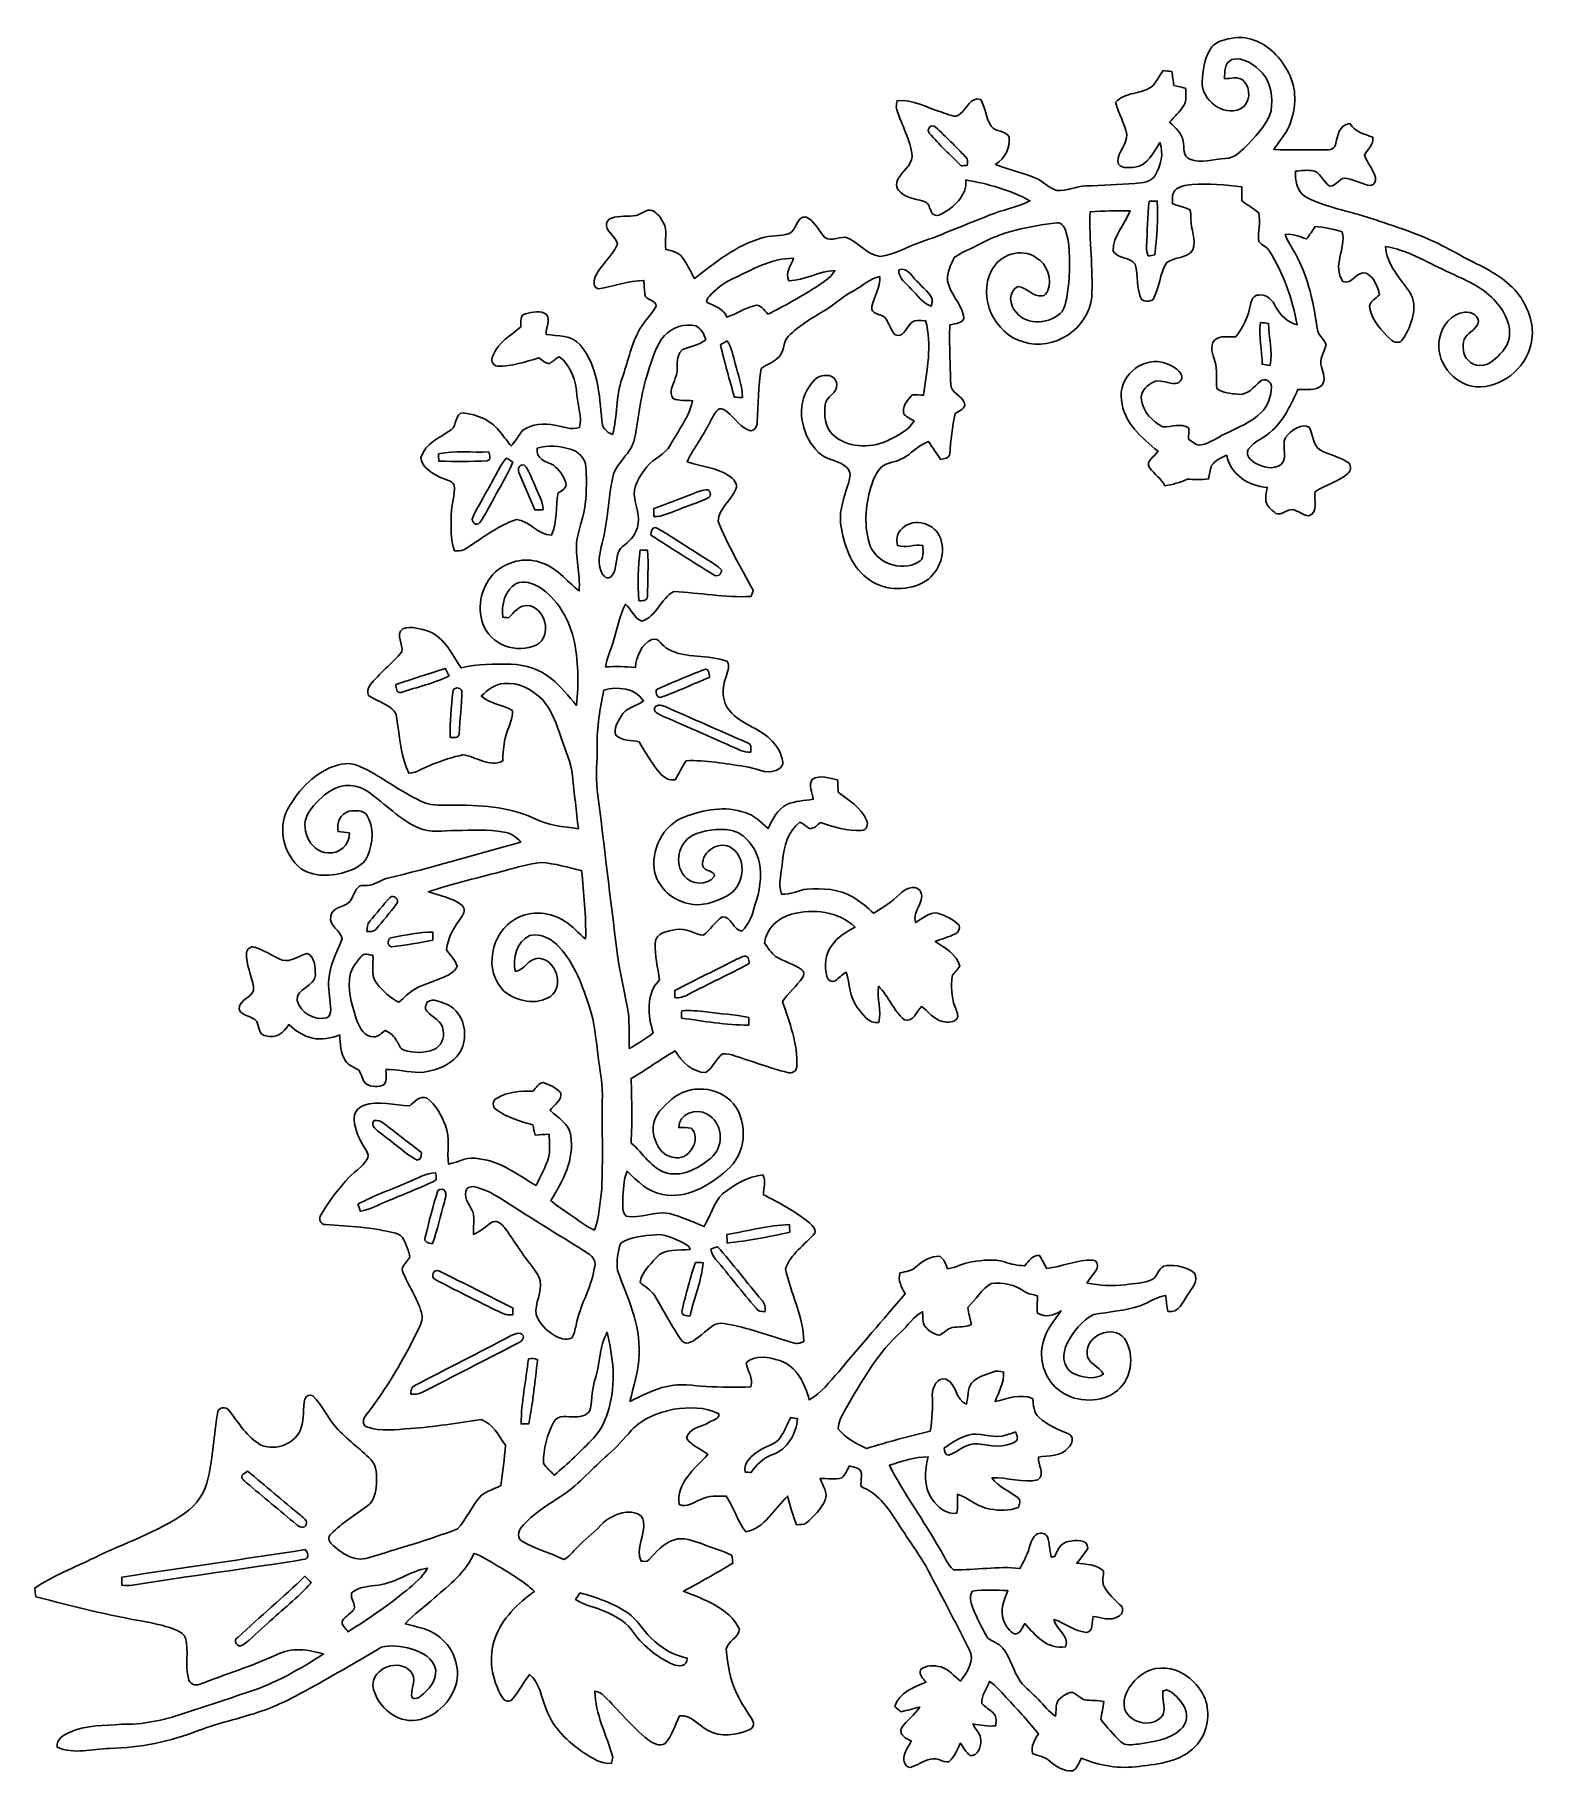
# Model space of a CAD drawing. Header units: centimetres. Extents: x -11.5 to 11.6, y -13.3 to 13.4.
import ezdxf

# ---------------------------------------------------------------- set-up
doc = ezdxf.new("R2010")
doc.units = ezdxf.units.CM
doc.header["$MEASUREMENT"] = 0
doc.layers.add('Camada 1', color=7, linetype='Continuous')

msp = doc.modelspace()

# ---------------------------------------------------------------- linework, layer by layer
at = {"layer": 'Camada 1', "color": 156}
for points, knots in [([(6.59306, 13.16002), (6.65621, 13.27573), (6.79484, 13.30642), (6.91373, 13.32934), (6.91373, 13.32934), (7.15256, 13.38579), (7.40233, 13.27784), (7.57237, 13.11168), (7.57237, 13.11168), (7.75616, 12.92895), (7.89586, 12.68306), (7.89622, 12.41848), (7.89622, 12.41848), (7.9001, 12.26749), (7.86765, 12.11721), (7.80908, 11.97856), (7.80908, 11.97856), (7.75475, 11.8438), (7.64611, 11.74221), (7.57449, 11.61768), (7.57449, 11.61768), (7.8253, 11.6085), (8.07685, 11.61485), (8.32801, 11.61273), (8.32801, 11.61273), (8.39716, 11.61732), (8.50335, 11.60215), (8.52311, 11.69211), (8.52311, 11.69211), (8.55415, 11.8244), (8.57355, 12.00608), (8.74606, 12.01842), (8.74606, 12.01842), (8.82015, 11.88684), (8.9683, 11.85757), (9.09742, 11.80711), (9.09742, 11.80711), (9.11647, 11.6914), (9.01206, 11.62685), (8.96972, 11.53512), (8.96972, 11.53512), (9.01064, 11.41165), (9.10132, 11.31146), (9.14047, 11.18658), (9.14047, 11.18658), (9.15212, 11.13296), (9.11859, 11.07404), (9.06322, 11.06275), (9.06322, 11.06275), (8.93903, 11.08392), (8.82685, 11.14459), (8.70513, 11.17317), (8.70513, 11.17317), (8.59189, 11.21304), (8.54109, 11.04618), (8.43209, 11.05605), (8.43209, 11.05605), (8.3259, 11.12308), (8.29203, 11.2903), (8.15092, 11.29594), (8.15092, 11.29594), (8.06872, 11.30334), (7.98688, 11.29417), (7.90609, 11.2836), (7.90609, 11.2836), (7.90256, 11.14777), (7.92656, 10.98761), (8.04403, 10.90224), (8.04403, 10.90224), (8.36365, 10.72585), (8.7309, 10.67469), (9.07345, 10.55863), (9.07345, 10.55863), (9.43715, 10.43622), (9.80581, 10.32122), (10.15011, 10.14835), (10.15011, 10.14835), (10.33744, 10.05593), (10.51524, 9.9455), (10.70468, 9.8566), (10.70468, 9.8566), (10.95869, 9.72855), (11.21762, 9.57791), (11.37813, 9.3352), (11.37813, 9.3352), (11.51607, 9.12529), (11.59722, 8.85859), (11.52771, 8.61025), (11.52771, 8.61025), (11.44128, 8.23771), (11.07334, 7.94314), (10.6874, 7.96643), (10.6874, 7.96643), (10.33709, 8.00064), (10.05134, 8.35871), (10.12331, 8.70832), (10.12331, 8.70832), (10.15965, 8.90376), (10.30323, 9.09284), (10.51207, 9.11472), (10.51207, 9.11472), (10.61366, 9.13306), (10.75265, 9.0491), (10.71527, 8.93303), (10.71527, 8.93303), (10.67152, 8.83355), (10.54522, 8.79615), (10.50113, 8.69561), (10.50113, 8.69561), (10.4782, 8.58837), (10.47503, 8.45643), (10.56498, 8.37776), (10.56498, 8.37776), (10.65705, 8.27016), (10.83203, 8.27228), (10.93611, 8.36153), (10.93611, 8.36153), (11.049, 8.45431), (11.16329, 8.56473), (11.19681, 8.71255), (11.19681, 8.71255), (11.23631, 8.9542), (11.09274, 9.17786), (10.92763, 9.33979), (10.92763, 9.33979), (10.73043, 9.5384), (10.46161, 9.6333), (10.21574, 9.75395), (10.21574, 9.75395), (9.91481, 9.89223), (9.62589, 10.07286), (9.29393, 10.12578), (9.29393, 10.12578), (9.30627, 9.84814), (9.51793, 9.63824), (9.66752, 9.42163), (9.66752, 9.42163), (9.80263, 9.19233), (9.69291, 8.91504), (9.56663, 8.70761), (9.56663, 8.70761), (9.5324, 8.63141), (9.41634, 8.63706), (9.36871, 8.69773), (9.36871, 8.69773), (9.23113, 8.82896), (9.09177, 8.98066), (9.05016, 9.17151), (9.05016, 9.17151), (9.02864, 9.27381), (9.14152, 9.32144), (9.20043, 9.38247), (9.20043, 9.38247), (9.1701, 9.51052), (9.11965, 9.65446), (8.99337, 9.71655), (8.99337, 9.71655), (8.84519, 9.76241), (8.77887, 9.52076), (8.63564, 9.5885), (8.63564, 9.5885), (8.46701, 9.82486), (8.68997, 10.09368), (8.62717, 10.3512), (8.62717, 10.3512), (8.49205, 10.39529), (8.35201, 10.42034), (8.2109, 10.43446), (8.2109, 10.43446), (8.16892, 10.36919), (8.12517, 10.30498), (8.07826, 10.24325), (8.07826, 10.24325), (7.97031, 10.27465), (7.86518, 10.32968), (7.74946, 10.30957), (7.74946, 10.30957), (7.78722, 10.20726), (7.84823, 10.1159), (7.90151, 10.02136), (7.90151, 10.02136), (8.11001, 9.65588), (8.18938, 9.23466), (8.249, 8.82297), (8.249, 8.82297), (8.27369, 8.74112), (8.36259, 8.69279), (8.37776, 8.60777), (8.37776, 8.60777), (8.35306, 8.49629), (8.26557, 8.39045), (8.30684, 8.27193), (8.30684, 8.27193), (8.32801, 8.18126), (8.38517, 8.07014), (8.31074, 7.98865), (8.31074, 7.98865), (8.21231, 7.89869), (8.06662, 7.93396), (7.94561, 7.9255), (7.94561, 7.9255), (7.83836, 7.70361), (7.74135, 7.46653), (7.55368, 7.29826), (7.55368, 7.29826), (7.44044, 7.18397), (7.27533, 7.13176), (7.17868, 7.00017), (7.17868, 7.00017), (7.13458, 6.91479), (7.21747, 6.83331), (7.28591, 6.79309), (7.28591, 6.79309), (7.40409, 6.72711), (7.56954, 6.68055), (7.68738, 6.77157), (7.68738, 6.77157), (7.81332, 6.89715), (7.6514, 7.11694), (7.79392, 7.23477), (7.79392, 7.23477), (7.87822, 7.30708), (8.0024, 7.41045), (8.11671, 7.34342), (8.11671, 7.34342), (8.18444, 7.22982), (8.16892, 7.06472), (8.29486, 6.98887), (8.29486, 6.98887), (8.43455, 6.9102), (8.60248, 6.88764), (8.7323, 6.78921), (8.7323, 6.78921), (8.76723, 6.74193), (8.76017, 6.66784), (8.7122, 6.63256), (8.7122, 6.63256), (8.56438, 6.50487), (8.3693, 6.45724), (8.20773, 6.35141), (8.20773, 6.35141), (8.18303, 6.23076), (8.26876, 6.0258), (8.11142, 5.97923), (8.11142, 5.97923), (8.02323, 5.99405), (7.94985, 6.05225), (7.86518, 6.07871), (7.86518, 6.07871), (7.77487, 6.08117), (7.69654, 5.9817), (7.60659, 6.01839), (7.60659, 6.01839), (7.53392, 6.07377), (7.44361, 6.14398), (7.45031, 6.24521), (7.45031, 6.24521), (7.45101, 6.30378), (7.463, 6.36128), (7.47182, 6.41879), (7.47182, 6.41879), (7.18819, 6.43536), (6.90209, 6.61811), (6.85058, 6.91303), (6.85058, 6.91303), (6.76205, 6.87809), (6.67103, 6.834), (6.61599, 6.75286), (6.61599, 6.75286), (6.59165, 6.68689), (6.58424, 6.6167), (6.57048, 6.5479), (6.57048, 6.5479), (6.46148, 6.53274), (6.35212, 6.54368), (6.24309, 6.54332), (6.24309, 6.54332), (6.13163, 6.4971), (6.01698, 6.45936), (5.89704, 6.44313), (5.89704, 6.44313), (5.84341, 6.55637), (5.73369, 6.62233), (5.65996, 6.71934), (5.65996, 6.71934), (5.59822, 6.83294), (5.74569, 6.88974), (5.79191, 6.97335), (5.79191, 6.97335), (5.54496, 7.18397), (5.25744, 7.41469), (5.23134, 7.76464), (5.23134, 7.76464), (5.17207, 8.10119), (5.52062, 8.41691), (5.84799, 8.34636), (5.84799, 8.34636), (5.957, 8.31638), (6.07024, 8.26805), (6.14009, 8.17562), (6.14009, 8.17562), (6.18949, 8.11247), (6.13621, 8.02145), (6.06071, 8.01687), (6.06071, 8.01687), (5.95629, 8.01652), (5.85611, 8.07014), (5.75168, 8.05391), (5.75168, 8.05391), (5.63209, 8.01193), (5.51709, 7.89763), (5.53614, 7.76181), (5.53614, 7.76181), (5.56789, 7.58084), (5.70511, 7.42809), (5.86668, 7.348), (5.86668, 7.348), (6.00109, 7.34976), (6.14115, 7.41574), (6.26568, 7.32825), (6.26568, 7.32825), (6.26463, 7.27321), (6.26285, 7.21818), (6.26145, 7.1628), (6.26145, 7.1628), (6.32107, 7.1247), (6.37538, 7.0552), (6.45512, 7.07143), (6.45512, 7.07143), (6.59129, 7.09753), (6.70348, 7.18643), (6.82659, 7.245), (6.82659, 7.245), (7.01957, 7.33989), (7.23194, 7.41503), (7.38433, 7.57378), (7.38433, 7.57378), (7.48524, 7.67715), (7.53285, 7.82389), (7.53674, 7.96607), (7.53674, 7.96607), (7.54732, 8.04827), (7.42597, 8.1093), (7.36669, 8.0518), (7.36669, 8.0518), (7.26546, 7.96643), (7.17267, 7.83059), (7.02203, 7.85071), (7.02203, 7.85071), (6.91232, 7.86553), (6.78568, 7.86765), (6.69783, 7.94173), (6.69783, 7.94173), (6.68126, 8.08037), (6.71476, 8.22466), (6.66574, 8.35906), (6.66574, 8.35906), (6.6368, 8.46348), (6.57859, 8.59049), (6.66221, 8.68503), (6.66221, 8.68503), (6.75181, 8.76123), (6.87951, 8.73195), (6.98782, 8.73583), (6.98782, 8.73583), (7.10106, 8.88118), (7.18397, 9.05157), (7.21571, 9.23395), (7.21571, 9.23395), (7.22841, 9.29886), (7.26157, 9.38388), (7.34236, 9.37823), (7.34236, 9.37823), (7.46548, 9.3987), (7.5586, 9.29498), (7.6073, 9.1948), (7.6073, 9.1948), (7.67257, 9.06215), (7.79003, 8.95843), (7.93291, 8.91786), (7.93291, 8.91786), (7.86129, 9.3165), (7.7223, 9.70667), (7.50992, 10.0524), (7.50992, 10.0524), (7.47323, 10.12224), (7.38645, 10.14165), (7.34413, 10.20409), (7.34413, 10.20409), (7.32508, 10.3512), (7.3741, 10.50077), (7.34094, 10.64612), (7.34094, 10.64612), (7.25805, 10.71315), (7.16633, 10.76818), (7.0806, 10.83098), (7.0806, 10.83098), (7.08025, 10.90224), (7.08271, 10.97315), (7.08342, 11.04406), (7.08342, 11.04406), (6.82837, 11.07722), (6.56978, 11.09698), (6.31296, 11.07969), (6.31296, 11.07969), (6.22158, 11.06663), (6.11292, 11.06346), (6.04979, 10.98584), (6.04979, 10.98584), (5.99827, 10.93293), (6.01909, 10.85426), (6.01132, 10.7883), (6.01132, 10.7883), (6.09881, 10.7516), (6.19159, 10.72973), (6.27979, 10.69516), (6.27979, 10.69516), (6.30519, 10.65176), (6.2925, 10.59744), (6.2992, 10.54946), (6.2992, 10.54946), (6.29496, 10.38965), (6.38315, 10.23055), (6.32882, 10.07251), (6.32882, 10.07251), (6.23464, 9.94057), (6.04801, 9.96703), (5.92632, 9.87918), (5.92632, 9.87918), (5.81271, 9.70844), (5.81976, 9.48724), (5.715, 9.31192), (5.715, 9.31192), (5.6649, 9.27029), (5.59045, 9.27699), (5.5372, 9.30839), (5.5372, 9.30839), (5.45641, 9.47949), (5.48674, 9.67422), (5.44194, 9.85308), (5.44194, 9.85308), (5.35798, 9.96738), (5.17243, 9.93598), (5.10117, 10.05487), (5.10117, 10.05487), (5.09763, 10.29123), (5.28109, 10.46514), (5.36397, 10.67258), (5.36397, 10.67258), (5.15796, 10.68458), (4.95123, 10.67329), (4.74556, 10.65812), (4.74556, 10.65812), (4.72792, 10.22032), (4.79777, 9.78393), (4.77097, 9.34684), (4.77097, 9.34684), (4.72334, 8.86354), (4.18465, 8.50441), (3.72145, 8.65716), (3.72145, 8.65716), (3.27695, 8.77782), (3.00813, 9.34402), (3.23144, 9.75465), (3.23144, 9.75465), (3.34539, 10.00054), (3.69181, 10.11802), (3.91795, 9.95257), (3.91795, 9.95257), (4.08693, 9.85343), (4.16913, 9.62942), (4.09434, 9.44703), (4.09434, 9.44703), (4.07492, 9.41458), (4.05482, 9.36307), (4.00967, 9.36519), (4.00967, 9.36519), (3.86467, 9.34366), (3.77472, 9.50382), (3.63502, 9.50806), (3.63502, 9.50806), (3.47839, 9.43327), (3.50378, 9.22019), (3.60927, 9.11295), (3.60927, 9.11295), (3.77895, 8.89634), (4.1416, 8.93268), (4.31587, 9.12459), (4.31587, 9.12459), (4.39208, 9.25583), (4.3949, 9.41351), (4.41819, 9.56027), (4.41819, 9.56027), (4.43442, 9.81886), (4.44853, 10.08556), (4.37973, 10.33815), (4.37973, 10.33815), (4.36104, 10.40623), (4.31729, 10.49901), (4.23367, 10.49019), (4.23367, 10.49019), (3.81316, 10.44116), (3.38632, 10.3565), (3.01308, 10.1473), (3.01308, 10.1473), (2.89877, 10.08027), (2.77071, 10.039), (2.66242, 9.96209), (2.66242, 9.96209), (2.60561, 9.85061), (2.54246, 9.7282), (2.55128, 9.59979), (2.55128, 9.59979), (2.59396, 9.40505), (2.74637, 9.25617), (2.8007, 9.06568), (2.8007, 9.06568), (2.83174, 8.94009), (2.6677, 8.94256), (2.58762, 8.91928), (2.58762, 8.91928), (2.57844, 8.61483), (2.59537, 8.31038), (2.60173, 8.00593), (2.60173, 8.00593), (2.60667, 7.87152), (2.77354, 7.83166), (2.81586, 7.71701), (2.81586, 7.71701), (2.83138, 7.62458), (2.73085, 7.59495), (2.66946, 7.5558), (2.66946, 7.5558), (2.62784, 7.34905), (2.60349, 7.13987), (2.58585, 6.92996), (2.58585, 6.92996), (2.5788, 6.86152), (2.49731, 6.86082), (2.44581, 6.84954), (2.44581, 6.84954), (2.38266, 6.93983), (2.32304, 7.03262), (2.25989, 7.12294), (2.25989, 7.12294), (2.12794, 7.07672), (2.03093, 6.97442), (1.91876, 6.89645), (1.91876, 6.89645), (1.81397, 6.82096), (1.67922, 6.81355), (1.56669, 6.75462), (1.56669, 6.75462), (1.47319, 6.68972), (1.42875, 6.57895), (1.391, 6.47559), (1.391, 6.47559), (1.29292, 6.1863), (1.25942, 5.86739), (1.3462, 5.57106), (1.3462, 5.57106), (1.42451, 5.26204), (1.83373, 5.10928), (2.1029, 5.26696), (2.1029, 5.26696), (2.20027, 5.31636), (2.17346, 5.43665), (2.1717, 5.52484), (2.1717, 5.52484), (2.04045, 5.54426), (1.91028, 5.48145), (1.78118, 5.52272), (1.78118, 5.52272), (1.77024, 5.60387), (1.76176, 5.69629), (1.82845, 5.75768), (1.82845, 5.75768), (1.98225, 5.95841), (2.32938, 5.89031), (2.42887, 5.66949), (2.42887, 5.66949), (2.54141, 5.43065), (2.43733, 5.12056), (2.21791, 4.97981), (2.21791, 4.97981), (1.96037, 4.81471), (1.60972, 4.81999), (1.35643, 4.99145), (1.35643, 4.99145), (1.09185, 5.16607), (0.97367, 5.48428), (0.92039, 5.78379), (0.92039, 5.78379), (0.86783, 6.02684), (0.95885, 6.26604), (1.03152, 6.49427), (1.03152, 6.49427), (1.05445, 6.5666), (1.07244, 6.66221), (1.00612, 6.71795), (1.00612, 6.71795), (0.88582, 6.84072), (0.68967, 6.83224), (0.56902, 6.95395), (0.56902, 6.95395), (0.32278, 7.19454), (0.22153, 7.596), (0.38734, 7.90892), (0.38734, 7.90892), (0.44944, 8.02498), (0.55279, 8.16292), (0.70167, 8.14175), (0.70167, 8.14175), (0.77576, 8.1407), (0.84561, 8.08319), (0.84737, 8.00629), (0.84737, 8.00629), (0.86184, 7.86729), (0.68262, 7.82038), (0.66886, 7.68914), (0.66886, 7.68914), (0.65088, 7.53497), (0.66957, 7.35541), (0.77857, 7.23547), (0.77857, 7.23547), (1.00047, 7.03085), (1.34725, 7.01075), (1.61571, 7.13034), (1.61571, 7.13034), (1.77129, 7.2076), (1.94697, 7.28486), (2.03834, 7.44078), (2.03834, 7.44078), (1.9872, 7.47218), (1.93145, 7.49687), (1.88665, 7.53674), (1.88665, 7.53674), (1.84043, 7.65562), (1.93357, 7.76323), (2.00978, 7.84365), (2.00978, 7.84365), (2.06798, 7.84153), (2.12653, 7.83978), (2.1851, 7.83941), (2.1851, 7.83941), (2.23801, 8.21654), (2.31563, 8.60848), (2.21509, 8.98454), (2.21509, 8.98454), (2.13325, 8.97819), (2.026, 9.01029), (1.97309, 8.92739), (1.97309, 8.92739), (1.90782, 8.85754), (1.86901, 8.71608), (1.74695, 8.76652), (1.74695, 8.76652), (1.67534, 8.84307), (1.65276, 8.95103), (1.58996, 9.03358), (1.58996, 9.03358), (1.52293, 9.09002), (1.36666, 9.08332), (1.38677, 9.20184), (1.38677, 9.20184), (1.41958, 9.35813), (1.52259, 9.49713), (1.50917, 9.66328), (1.50917, 9.66328), (1.35995, 9.63894), (1.25411, 9.52287), (1.12465, 9.4555), (1.12465, 9.4555), (0.95179, 9.36519), (0.80963, 9.2283), (0.6424, 9.12953), (0.6424, 9.12953), (0.45295, 9.01876), (0.26423, 8.90164), (0.10724, 8.74783), (0.10724, 8.74783), (0.00987, 8.65046), (0.04833, 8.4776), (-0.07196, 8.39681), (-0.07196, 8.39681), (-0.14357, 8.33331), (-0.24058, 8.30862), (-0.31326, 8.24794), (-0.31326, 8.24794), (-0.36089, 7.97489), (-0.35913, 7.69372), (-0.3757, 7.4168), (-0.3757, 7.4168), (-0.37146, 7.34484), (-0.44767, 7.25416), (-0.52105, 7.30496), (-0.52105, 7.30496), (-0.67168, 7.3734), (-0.7507, 7.53392), (-0.89041, 7.61787), (-0.89041, 7.61787), (-0.99236, 7.66974), (-1.03786, 7.53073), (-1.08196, 7.46512), (-1.08196, 7.46512), (-1.18745, 7.23759), (-1.34479, 7.03896), (-1.45308, 6.81355), (-1.45308, 6.81355), (-1.24001, 6.73805), (-1.00295, 6.72429), (-0.81033, 6.59799), (-0.81033, 6.59799), (-0.74365, 6.55425), (-0.66957, 6.47805), (-0.70238, 6.39092), (-0.70238, 6.39092), (-0.77399, 6.21841), (-0.97225, 6.09564), (-0.97649, 5.89986), (-0.97649, 5.89986), (-0.83467, 5.52732), (-0.62301, 5.18617), (-0.4378, 4.8341), (-0.4378, 4.8341), (-0.44626, 4.81047), (-0.46284, 4.76355), (-0.4713, 4.73991), (-0.4713, 4.73991), (-0.86924, 4.71594), (-1.26259, 4.79812), (-1.65876, 4.81434), (-1.65876, 4.81434), (-1.86195, 4.71452), (-1.92158, 4.42382), (-2.15123, 4.36138), (-2.15123, 4.36138), (-2.27295, 4.39632), (-2.30645, 4.54589), (-2.40417, 4.61822), (-2.40417, 4.61822), (-2.50367, 4.43793), (-2.52764, 4.22945), (-2.59503, 4.03684), (-2.59503, 4.03684), (-2.63031, 3.90806), (-2.69205, 3.78707), (-2.70968, 3.65371), (-2.70968, 3.65371), (-2.55658, 3.66923), (-2.40383, 3.65478), (-2.25107, 3.64842), (-2.25107, 3.64842), (-2.23166, 3.81916), (-2.16041, 4.00049), (-1.99672, 4.07846), (-1.99672, 4.07846), (-1.88453, 4.11268), (-1.83761, 3.96662), (-1.74837, 3.92747), (-1.74837, 3.92747), (-1.46967, 3.77542), (-1.13242, 3.85022), (-0.84137, 3.74332), (-0.84137, 3.74332), (-0.77823, 3.65936), (-0.84313, 3.56305), (-0.8643, 3.47661), (-0.8643, 3.47661), (-0.92357, 3.31364), (-0.91651, 3.1136), (-0.79869, 2.97744), (-0.79869, 2.97744), (-0.63217, 2.77707), (-0.35877, 2.72097), (-0.17426, 2.54212), (-0.17426, 2.54212), (-0.07725, 2.44827), (0.00141, 2.3248), (0.01622, 2.18827), (0.01622, 2.18827), (0.02399, 2.12336), (-0.03598, 2.08068), (-0.08995, 2.06128), (-0.08995, 2.06128), (-0.2487, 1.99178), (-0.4064, 2.10784), (-0.56444, 2.12372), (-0.56444, 2.12372), (-0.86571, 2.16217), (-1.16662, 2.22532), (-1.47179, 2.21051), (-1.47179, 2.21051), (-1.52964, 2.11349), (-1.58255, 2.014), (-1.64007, 1.91698), (-1.64007, 1.91698), (-1.77906, 1.89301), (-1.87218, 2.01224), (-1.94592, 2.1103), (-1.94592, 2.1103), (-2.03341, 2.23838), (-2.11701, 2.36889), (-2.19357, 2.50367), (-2.19357, 2.50367), (-2.31281, 2.52552), (-2.45497, 2.51566), (-2.54952, 2.60349), (-2.54952, 2.60349), (-2.59749, 2.70615), (-2.51812, 2.80704), (-2.4719, 2.89453), (-2.4719, 2.89453), (-2.40454, 3.03176), (-2.23273, 3.04058), (-2.12619, 3.13477), (-2.12619, 3.13477), (-2.25495, 3.33445), (-2.52411, 3.35704), (-2.73437, 3.29881), (-2.73437, 3.29881), (-2.79223, 3.01449), (-2.84868, 2.72555), (-2.8388, 2.43382), (-2.8388, 2.43382), (-2.83209, 2.20802), (-2.87019, 1.9812), (-2.83703, 1.75648), (-2.83703, 1.75648), (-2.73437, 0.92428), (-2.6356, 0.09172), (-2.53047, -0.74012), (-2.53047, -0.74012), (-2.49731, -1.02059), (-2.42639, -1.29433), (-2.37559, -1.57198), (-2.37559, -1.57198), (-2.33291, -1.78435), (-2.35232, -2.00166), (-2.34562, -2.2165), (-2.34562, -2.2165), (-2.21509, -2.14841), (-2.09091, -2.06833), (-1.97484, -1.97731), (-1.97484, -1.97731), (-2.06128, -1.71167), (-2.09196, -1.38148), (-1.88066, -1.16416), (-1.88066, -1.16416), (-1.9057, -0.97579), (-1.95333, -0.78846), (-1.94875, -0.5976), (-1.94875, -0.5976), (-1.94239, -0.43356), (-1.74871, -0.41098), (-1.62382, -0.38734), (-1.62382, -0.38734), (-1.4746, -0.35524), (-1.34372, -0.46319), (-1.20261, -0.47519), (-1.20261, -0.47519), (-1.09573, -0.39299), (-1.02975, -0.26775), (-0.91581, -0.19402), (-0.91581, -0.19402), (-0.77045, -0.17533), (-0.74682, -0.40181), (-0.61312, -0.41027), (-0.61312, -0.41027), (-0.50058, -0.30514), (-0.44484, -0.16087), (-0.41275, -0.01376), (-0.41275, -0.01376), (-0.33231, 0.1979), (-0.30444, 0.42898), (-0.34361, 0.65263), (-0.34361, 0.65263), (-0.40004, 0.87383), (-0.55386, 1.09677), (-0.79092, 1.14194), (-0.79092, 1.14194), (-0.98743, 1.1691), (-1.19661, 1.14687), (-1.37548, 1.05867), (-1.37548, 1.05867), (-1.58996, 0.94473), (-1.65417, 0.62652), (-1.50106, 0.43992), (-1.50106, 0.43992), (-1.38888, 0.30127), (-1.14582, 0.28434), (-1.03399, 0.4318), (-1.03399, 0.4318), (-1.02551, 0.53374), (-1.20261, 0.49742), (-1.21673, 0.60113), (-1.21673, 0.60113), (-1.23119, 0.82549), (-0.94684, 0.99625), (-0.75952, 0.86218), (-0.75952, 0.86218), (-0.52246, 0.68791), (-0.57679, 0.25893), (-0.83925, 0.13263), (-0.83925, 0.13263), (-1.02093, 0.03668), (-1.23331, -0.04268), (-1.44039, 0.01164), (-1.44039, 0.01164), (-1.67357, 0.06772), (-1.88841, 0.24306), (-1.94944, 0.48083), (-1.94944, 0.48083), (-2.02564, 0.82656), (-1.83127, 1.2259), (-1.49119, 1.3462), (-1.49119, 1.3462), (-1.19873, 1.45625), (-0.86606, 1.52188), (-0.56339, 1.41357), (-0.56339, 1.41357), (-0.42121, 1.37089), (-0.31574, 1.26188), (-0.20601, 1.16804), (-0.20601, 1.16804), (-0.14181, 1.30951), (-0.06244, 1.45979), (0.07796, 1.53846), (0.07796, 1.53846), (0.20672, 1.59173), (0.3489, 1.59561), (0.48541, 1.61678), (0.48541, 1.61678), (0.48048, 1.71803), (0.40216, 1.83515), (0.47237, 1.92687), (0.47237, 1.92687), (0.5909, 1.99495), (0.73518, 1.94415), (0.85936, 1.91698), (0.85936, 1.91698), (0.8643, 1.8542), (0.86713, 1.79105), (0.86924, 1.7279), (0.86924, 1.7279), (1.03116, 1.60408), (1.22237, 1.49472), (1.30386, 1.2968), (1.30386, 1.2968), (1.34443, 1.23613), (1.30774, 1.13064), (1.22624, 1.13736), (1.22624, 1.13736), (1.0107, 1.1303), (0.79869, 1.18709), (0.59689, 1.25835), (0.59689, 1.25835), (0.54504, 1.22344), (0.49812, 1.1571), (0.42862, 1.16628), (0.42862, 1.16628), (0.37641, 1.19556), (0.33548, 1.24213), (0.28117, 1.26717), (0.28117, 1.26717), (0.09913, 1.12747), (0.03493, 0.88618), (0.01551, 0.66674), (0.01551, 0.66674), (0.00528, 0.49812), (-0.05997, 0.32666), (-0.00458, 0.15945), (-0.00458, 0.15945), (0.13404, 0.14005), (0.25646, 0.21731), (0.38981, 0.23566), (0.38981, 0.23566), (0.63041, 0.25188), (0.88688, 0.23671), (1.09889, 0.10971), (1.09889, 0.10971), (1.21391, 0.04056), (1.31938, -0.04339), (1.41534, -0.13723), (1.41534, -0.13723), (1.55645, -0.04938), (1.70285, 0.03562), (1.81645, 0.15909), (1.81645, 0.15909), (1.89123, 0.23707), (2.03164, 0.30409), (2.12548, 0.22083), (2.12548, 0.22083), (2.2359, 0.05644), (1.99602, -0.10407), (2.06445, -0.27975), (2.06445, -0.27975), (2.16782, -0.21943), (2.26905, -0.11289), (2.39923, -0.13404), (2.39923, -0.13404), (2.52165, -0.17003), (2.63877, -0.23354), (2.7312, -0.32173), (2.7312, -0.32173), (2.7453, -0.37253), (2.72696, -0.43427), (2.67404, -0.45437), (2.67404, -0.45437), (2.57422, -0.50165), (2.46698, -0.53162), (2.36395, -0.57114), (2.36395, -0.57114), (2.50895, -0.67203), (2.69875, -0.76305), (2.74002, -0.95144), (2.74002, -0.95144), (2.70615, -1.00682), (2.65852, -1.05197), (2.6222, -1.10559), (2.6222, -1.10559), (2.6109, -1.26012), (2.60561, -1.42309), (2.66734, -1.5688), (2.66734, -1.5688), (2.68498, -1.62665), (2.71955, -1.68521), (2.70651, -1.74766), (2.70651, -1.74766), (2.65747, -1.82808), (2.5534, -1.8168), (2.47438, -1.80128), (2.47438, -1.80128), (2.33961, -1.77058), (2.26094, -1.64606), (2.15194, -1.57268), (2.15194, -1.57268), (2.0761, -1.64747), (2.02671, -1.82316), (1.8923, -1.77623), (1.8923, -1.77623), (1.71803, -1.63865), (1.64923, -1.41181), (1.48978, -1.25976), (1.48978, -1.25976), (1.46261, -1.44604), (1.54552, -1.63442), (1.49436, -1.81645), (1.49436, -1.81645), (1.33879, -1.84608), (1.24812, -1.69016), (1.16451, -1.58679), (1.16451, -1.58679), (1.03998, -1.43157), (1.05445, -1.22378), (0.99094, -1.04457), (0.99094, -1.04457), (0.93169, -1.08374), (0.88089, -1.13312), (0.82479, -1.17581), (0.82479, -1.17581), (0.77223, -1.20368), (0.70872, -1.1684), (0.69639, -1.11159), (0.69639, -1.11159), (0.65193, -0.95179), (0.67062, -0.76658), (0.77082, -0.63076), (0.77082, -0.63076), (0.8576, -0.50095), (0.99871, -0.42579), (1.13064, -0.34995), (1.13064, -0.34995), (0.87453, -0.10724), (0.48331, -0.06278), (0.15416, -0.15309), (0.15416, -0.15309), (-0.05257, -0.20813), (-0.24411, -0.37535), (-0.26282, -0.59548), (-0.26282, -0.59548), (-0.21342, -0.66886), (-0.1605, -0.74188), (-0.09384, -0.80081), (-0.09384, -0.80081), (0.03174, -0.88018), (0.18274, -0.91369), (0.30373, -1.00153), (0.30373, -1.00153), (0.34995, -1.02763), (0.34854, -1.09185), (0.31855, -1.12994), (0.31855, -1.12994), (0.22965, -1.26152), (0.10442, -1.36348), (0.0134, -1.49331), (0.0134, -1.49331), (0.11888, -1.81785), (0.25259, -2.14948), (0.23354, -2.49802), (0.23354, -2.49802), (0.23354, -2.57069), (0.15239, -2.61372), (0.08854, -2.58762), (0.08854, -2.58762), (-0.18661, -2.51707), (-0.45261, -2.41687), (-0.72319, -2.3315), (-0.72319, -2.3315), (-0.78351, -2.31245), (-0.84596, -2.29693), (-0.90945, -2.30046), (-0.90945, -2.30046), (-1.01353, -2.37949), (-1.05728, -2.516), (-1.16699, -2.59009), (-1.16699, -2.59009), (-1.37054, -2.58268), (-1.53987, -2.42359), (-1.63724, -2.2546), (-1.63724, -2.2546), (-1.87042, -2.38371), (-2.08068, -2.55057), (-2.31527, -2.67828), (-2.31527, -2.67828), (-2.30998, -3.00989), (-2.29517, -3.34186), (-2.3181, -3.67347), (-2.3181, -3.67347), (-2.13077, -3.82517), (-2.00837, -4.0707), (-1.76213, -4.13737), (-1.76213, -4.13737), (-1.50001, -4.19664), (-1.24812, -4.04777), (-1.06115, -3.87772), (-1.06115, -3.87772), (-0.87665, -3.69851), (-0.9151, -3.34963), (-1.14618, -3.22896), (-1.14618, -3.22896), (-1.3088, -3.12773), (-1.58644, -3.22579), (-1.58291, -3.43712), (-1.58291, -3.43712), (-1.51977, -3.43817), (-1.45555, -3.43252), (-1.39242, -3.4424), (-1.39242, -3.4424), (-1.22907, -3.60291), (-1.40404, -3.91936), (-1.62277, -3.89995), (-1.62277, -3.89995), (-1.85914, -3.89573), (-1.98966, -3.6322), (-1.97908, -3.42194), (-1.97908, -3.42194), (-1.96603, -3.24026), (-1.81785, -3.11326), (-1.69157, -3.00002), (-1.69157, -3.00002), (-1.42275, -2.76577), (-0.97119, -2.79646), (-0.74012, -3.06846), (-0.74012, -3.06846), (-0.50765, -3.36761), (-0.54715, -3.85092), (-0.84561, -4.09327), (-0.84561, -4.09327), (-1.10842, -4.33069), (-1.46156, -4.53636), (-1.82808, -4.46722), (-1.82808, -4.46722), (-2.05527, -4.43123), (-2.21933, -4.25838), (-2.37912, -4.1088), (-2.37912, -4.1088), (-2.43275, -4.24956), (-2.43733, -4.40302), (-2.44544, -4.55188), (-2.44544, -4.55188), (-2.44474, -4.6362), (-2.45991, -4.73638), (-2.39182, -4.8013), (-2.39182, -4.8013), (-2.16992, -4.84681), (-1.95192, -4.71063), (-1.72826, -4.75933), (-1.72826, -4.75933), (-1.54235, -4.80306), (-1.36877, -4.88597), (-1.19379, -4.95969), (-1.19379, -4.95969), (-1.09573, -4.79319), (-1.04563, -4.59387), (-0.90805, -4.45416), (-0.90805, -4.45416), (-0.72424, -4.31906), (-0.52175, -4.18076), (-0.28716, -4.16489), (-0.28716, -4.16489), (-0.23883, -4.2612), (-0.27515, -4.36808), (-0.27975, -4.4697), (-0.27975, -4.4697), (-0.04092, -4.59105), (0.19719, -4.71805), (0.4071, -4.88597), (0.4071, -4.88597), (0.45507, -4.93289), (0.53764, -4.98264), (0.50977, -5.06165), (0.50977, -5.06165), (0.36054, -5.24403), (0.13404, -5.37669), (0.05927, -5.61162), (0.05927, -5.61162), (0.13757, -5.98594), (0.33689, -6.33906), (0.33901, -6.72958), (0.33901, -6.72958), (0.2868, -6.75145), (0.23176, -6.77403), (0.17638, -6.74792), (0.17638, -6.74792), (-0.17497, -6.64527), (-0.51964, -6.51191), (-0.88265, -6.45337), (-0.88265, -6.45337), (-1.04916, -6.41419), (-1.15639, -6.57684), (-1.2774, -6.65973), (-1.2774, -6.65973), (-1.34761, -6.70842), (-1.45238, -6.80402), (-1.53246, -6.72358), (-1.53246, -6.72358), (-1.69157, -6.49887), (-1.81327, -6.24981), (-1.95896, -6.01661), (-1.95896, -6.01661), (-2.01295, -5.93195), (-2.10326, -5.88327), (-2.17945, -5.82188), (-2.17945, -5.82188), (-2.15511, -5.66561), (-2.032, -5.55342), (-1.93216, -5.44054), (-1.93216, -5.44054), (-1.80374, -5.2846), (-1.58255, -5.33681), (-1.40582, -5.31001), (-1.40582, -5.31001), (-1.42628, -5.2405), (-1.50071, -5.22076), (-1.55787, -5.19112), (-1.55787, -5.19112), (-1.67852, -5.13679), (-1.80269, -5.06694), (-1.94027, -5.08458), (-1.94027, -5.08458), (-2.12054, -5.10363), (-2.32021, -5.10716), (-2.47368, -5.21511), (-2.47368, -5.21511), (-2.53083, -5.34563), (-2.53505, -5.49485), (-2.52694, -5.63562), (-2.52694, -5.63562), (-2.37277, -6.04697), (-2.16853, -6.4643), (-2.19463, -6.91549), (-2.19463, -6.91549), (-2.19499, -7.16738), (-2.27646, -7.40762), (-2.33574, -7.64998), (-2.33574, -7.64998), (-2.1477, -7.56462), (-1.96461, -7.4623), (-1.76106, -7.41927), (-1.76106, -7.41927), (-1.5642, -7.36776), (-1.36136, -7.41221), (-1.16275, -7.42102), (-1.16275, -7.42102), (-0.93345, -7.4295), (-0.70379, -7.43902), (-0.47449, -7.42667), (-0.47449, -7.42667), (-0.43003, -7.29192), (-0.52528, -7.18114), (-0.54715, -7.05838), (-0.54715, -7.05838), (-0.41556, -6.92291), (-0.19261, -6.97194), (-0.02998, -7.02168), (-0.02998, -7.02168), (0.23213, -7.10952), (0.36159, -7.37834), (0.42438, -7.62847), (0.42438, -7.62847), (0.60854, -7.52228), (0.73871, -7.34942), (0.87806, -7.19349), (0.87806, -7.19349), (1.21567, -6.78992), (1.56138, -6.39339), (1.90324, -5.99334), (1.90324, -5.99334), (1.84326, -5.89774), (1.78647, -5.78979), (1.82068, -5.67372), (1.82068, -5.67372), (1.90994, -5.65009), (2.01048, -5.64161), (2.07822, -5.57106), (2.07822, -5.57106), (2.17487, -5.48286), (2.2987, -5.41338), (2.43275, -5.41725), (2.43275, -5.41725), (2.50401, -5.45641), (2.52201, -5.54143), (2.55481, -5.60916), (2.55481, -5.60916), (2.68393, -5.59118), (2.79858, -5.52062), (2.9277, -5.50333), (2.9277, -5.50333), (3.09279, -5.47863), (3.26565, -5.45146), (3.4283, -5.50438), (3.4283, -5.50438), (3.5306, -5.53614), (3.63536, -5.55978), (3.74297, -5.5619), (3.74297, -5.5619), (3.80259, -5.48852), (3.86115, -5.39467), (3.96945, -5.40561), (3.96945, -5.40561), (4.00826, -5.46981), (4.04283, -5.53649), (4.07634, -5.60387), (4.07634, -5.60387), (4.31765, -5.58165), (4.54447, -5.46452), (4.78966, -5.47546), (4.78966, -5.47546), (4.8521, -5.4737), (4.86762, -5.55201), (4.85775, -5.60034), (4.85775, -5.60034), (4.814, -5.68254), (4.74379, -5.74745), (4.699, -5.82999), (4.699, -5.82999), (4.89444, -5.86176), (5.0941, -5.88327), (5.29166, -5.85399), (5.29166, -5.85399), (5.42854, -5.83423), (5.57354, -5.8353), (5.70018, -5.77391), (5.70018, -5.77391), (5.79966, -5.72698), (5.79613, -5.5619), (5.92349, -5.55907), (5.92349, -5.55907), (6.07165, -5.54918), (6.23569, -5.57847), (6.35212, -5.67619), (6.35212, -5.67619), (6.42443, -5.79225), (6.31189, -5.91007), (6.25228, -6.00499), (6.25228, -6.00499), (6.17254, -6.11258), (6.11292, -6.29954), (5.94501, -6.26604), (5.94501, -6.26604), (5.92596, -6.18559), (5.91784, -6.1034), (5.91185, -6.02156), (5.91185, -6.02156), (5.76721, -6.03885), (5.65043, -6.13304), (5.51568, -6.1796), (5.51568, -6.1796), (5.28496, -6.25439), (5.04189, -6.27167), (4.80447, -6.3126), (4.80447, -6.3126), (4.61963, -6.40257), (4.48839, -6.57859), (4.3942, -6.75674), (4.3942, -6.75674), (4.3187, -6.89963), (4.31341, -7.1187), (4.47038, -7.20865), (4.47038, -7.20865), (4.61362, -7.28627), (4.80659, -7.32542), (4.95123, -7.23089), (4.95123, -7.23089), (4.89126, -7.1053), (4.70393, -7.06931), (4.69935, -6.91727), (4.69935, -6.91727), (4.67571, -6.63892), (5.09729, -6.45583), (5.27473, -6.68372), (5.27473, -6.68372), (5.44724, -6.9416), (5.38797, -7.34694), (5.1188, -7.51874), (5.1188, -7.51874), (4.85775, -7.68738), (4.48734, -7.66234), (4.24885, -7.46337), (4.24885, -7.46337), (4.04001, -7.29226), (3.95427, -6.99628), (4.02307, -6.73734), (4.02307, -6.73734), (4.06646, -6.55284), (4.19664, -6.40891), (4.30247, -6.25792), (4.30247, -6.25792), (4.19099, -6.32529), (4.05659, -6.36447), (3.93629, -6.2932), (3.93629, -6.2932), (3.92994, -6.20394), (3.93347, -6.1147), (3.93805, -6.0258), (3.93805, -6.0258), (3.87068, -6.00569), (3.79801, -5.99863), (3.73803, -5.96053), (3.73803, -5.96053), (3.59339, -5.85011), (3.40077, -5.81518), (3.22333, -5.83352), (3.22333, -5.83352), (3.07622, -5.92737), (2.98696, -6.08541), (2.86385, -6.20572), (2.86385, -6.20572), (2.8783, -6.29284), (2.90018, -6.37857), (2.91923, -6.46535), (2.91923, -6.46535), (2.82751, -6.5144), (2.72379, -6.49993), (2.62466, -6.51191), (2.62466, -6.51191), (2.55093, -6.53345), (2.49872, -6.59659), (2.42992, -6.62869), (2.42992, -6.62869), (2.34244, -6.62094), (2.26659, -6.5659), (2.21121, -6.50134), (2.21121, -6.50134), (2.159, -6.43643), (2.18157, -6.34717), (2.16923, -6.27133), (2.16923, -6.27133), (2.02742, -6.3433), (1.94415, -6.48687), (1.82667, -6.58917), (1.82667, -6.58917), (1.49224, -6.89151), (1.26505, -7.28802), (1.03752, -7.6715), (1.03752, -7.6715), (0.97508, -7.80167), (0.87171, -7.92551), (0.86959, -8.07473), (0.86959, -8.07473), (0.98283, -8.21019), (1.14406, -8.30438), (1.30493, -8.37318), (1.30493, -8.37318), (1.63125, -8.28004), (1.95686, -8.18444), (2.2874, -8.10823), (2.2874, -8.10823), (2.32127, -7.92339), (2.3248, -7.73499), (2.3188, -7.54768), (2.3188, -7.54768), (2.32056, -7.43444), (2.3943, -7.27216), (2.53293, -7.30956), (2.53293, -7.30956), (2.69804, -7.37975), (2.66912, -7.63128), (2.84373, -7.69479), (2.84373, -7.69479), (2.86843, -7.58577), (2.85925, -7.46371), (2.92381, -7.36811), (2.92381, -7.36811), (3.00496, -7.27109), (3.13548, -7.24005), (3.24979, -7.19983), (3.24979, -7.19983), (3.30341, -7.17549), (3.36091, -7.18714), (3.41629, -7.19949), (3.41629, -7.19949), (3.42652, -7.36211), (3.33691, -7.50429), (3.28682, -7.65352), (3.28682, -7.65352), (3.4738, -7.60448), (3.6703, -7.52934), (3.86221, -7.60411), (3.86221, -7.60411), (3.88231, -7.7029), (3.86785, -7.82742), (3.96027, -7.8934), (3.96027, -7.8934), (4.08481, -8.02075), (4.25309, -8.08143), (4.41325, -8.14916), (4.41325, -8.14916), (4.50285, -8.18198), (4.47498, -8.31356), (4.41184, -8.36224), (4.41184, -8.36224), (4.30142, -8.50335), (4.10879, -8.48218), (3.95111, -8.509), (3.95111, -8.509), (3.94404, -8.62612), (4.05518, -8.76864), (3.94441, -8.86037), (3.94441, -8.86037), (3.7084, -8.91258), (3.47274, -8.81238), (3.23497, -8.82896), (3.23497, -8.82896), (3.33621, -8.97008), (3.50519, -9.0304), (3.63748, -9.13482), (3.63748, -9.13482), (3.68299, -9.16869), (3.66465, -9.23819), (3.64172, -9.28122), (3.64172, -9.28122), (3.50697, -9.34049), (3.35138, -9.33131), (3.20886, -9.30909), (3.20886, -9.30909), (3.02083, -9.28263), (2.88183, -9.13765), (2.7051, -9.08015), (2.7051, -9.08015), (2.70544, -9.17609), (2.71073, -9.27276), (2.69804, -9.36871), (2.69804, -9.36871), (2.534, -9.40505), (2.40312, -9.27028), (2.31352, -9.15141), (2.31352, -9.15141), (2.18298, -8.95985), (2.19816, -8.71784), (2.2546, -8.5037), (2.2546, -8.5037), (2.04786, -8.50229), (1.85313, -8.57462), (1.65805, -8.63389), (1.65805, -8.63389), (1.88665, -9.07873), (2.18651, -9.48443), (2.43204, -9.92046), (2.43204, -9.92046), (2.50472, -10.02629), (2.54282, -10.16141), (2.64653, -10.2422), (2.64653, -10.2422), (2.98626, -10.25277), (3.32598, -10.17975), (3.66606, -10.22278), (3.66606, -10.22278), (3.72145, -10.12119), (3.77859, -10.01888), (3.8107, -9.90669), (3.8107, -9.90669), (3.83433, -9.8252), (3.85903, -9.73349), (3.937, -9.68657), (3.937, -9.68657), (3.99133, -9.67139), (4.06259, -9.67351), (4.0901, -9.73278), (4.0901, -9.73278), (4.12221, -9.83438), (4.12715, -9.94233), (4.14796, -10.04675), (4.14796, -10.04675), (4.16243, -10.04393), (4.19169, -10.03828), (4.20652, -10.03547), (4.20652, -10.03547), (4.24427, -9.93705), (4.29682, -9.82415), (4.41395, -9.80617), (4.41395, -9.80617), (4.51696, -9.78958), (4.71416, -9.75571), (4.71204, -9.9127), (4.71204, -9.9127), (4.66336, -9.99489), (4.60021, -10.06722), (4.54201, -10.1427), (4.54201, -10.1427), (4.68488, -10.15646), (4.84399, -10.15717), (4.95545, -10.26195), (4.95545, -10.26195), (4.95158, -10.32932), (4.93394, -10.39883), (4.94982, -10.46656), (4.94982, -10.46656), (5.00379, -10.61261), (5.13644, -10.70434), (5.2384, -10.8151), (5.2384, -10.8151), (5.25568, -10.86979), (5.23909, -10.93998), (5.18125, -10.96327), (5.18125, -10.96327), (5.0606, -11.03524), (4.91912, -10.97986), (4.79248, -10.95903), (4.79248, -10.95903), (4.77166, -11.04053), (4.80484, -11.19752), (4.68488, -11.20634), (4.68488, -11.20634), (4.50461, -11.18904), (4.36068, -11.05887), (4.19028, -11.00666), (4.19028, -11.00666), (4.22344, -11.16295), (4.43301, -11.25536), (4.36915, -11.42965), (4.36915, -11.42965), (4.09751, -11.47867), (3.90102, -11.2522), (3.74049, -11.06981), (3.74049, -11.06981), (3.70311, -11.13048), (3.67946, -11.22045), (3.59728, -11.23173), (3.59728, -11.23173), (3.50237, -11.2014), (3.44945, -11.10543), (3.41488, -11.01865), (3.41488, -11.01865), (3.35774, -10.86414), (3.42265, -10.70397), (3.48297, -10.56181), (3.48297, -10.56181), (3.30164, -10.55616), (3.11855, -10.54276), (2.93863, -10.57134), (2.93863, -10.57134), (2.8582, -10.66024), (2.93475, -10.79816), (2.96898, -10.89659), (2.96898, -10.89659), (3.03001, -11.03171), (3.09174, -11.16824), (3.17358, -11.29276), (3.17358, -11.29276), (3.24484, -11.35203), (3.34432, -11.3725), (3.40395, -11.44729), (3.40395, -11.44729), (3.52672, -11.59862), (3.56234, -11.79829), (3.67171, -11.95775), (3.67171, -11.95775), (3.75462, -12.06183), (3.86009, -12.14472), (3.95111, -12.24138), (3.95111, -12.24138), (4.0393, -12.32605), (4.10739, -12.43329), (4.21604, -12.49432), (4.21604, -12.49432), (4.22768, -12.41636), (4.21498, -12.3324), (4.25062, -12.26043), (4.25062, -12.26043), (4.30776, -12.19482), (4.38679, -12.1352), (4.47569, -12.12885), (4.47569, -12.12885), (4.54025, -12.16235), (4.59458, -12.21317), (4.66124, -12.24421), (4.66124, -12.24421), (4.75967, -12.25585), (4.86056, -12.2495), (4.95828, -12.27137), (4.95828, -12.27137), (4.95299, -12.3652), (4.91878, -12.45517), (4.91418, -12.54936), (4.91418, -12.54936), (5.00661, -12.66647), (5.10611, -12.77937), (5.21334, -12.88345), (5.21334, -12.88345), (5.28389, -12.96387), (5.40066, -12.93176), (5.4938, -12.92542), (5.4938, -12.92542), (5.71641, -12.88379), (5.9637, -12.86121), (6.13903, -12.70246), (6.13903, -12.70246), (6.24451, -12.61463), (6.25474, -12.45164), (6.18737, -12.3384), (6.18737, -12.3384), (6.12422, -12.23398), (6.03849, -12.13767), (5.9249, -12.08863), (5.9249, -12.08863), (5.91043, -12.09357), (5.8815, -12.1031), (5.86705, -12.10804), (5.86705, -12.10804), (5.85716, -12.22903), (5.9069, -12.35145), (5.87162, -12.47104), (5.87162, -12.47104), (5.73439, -12.68411), (5.37386, -12.62027), (5.2825, -12.39626), (5.2825, -12.39626), (5.22605, -12.20752), (5.34882, -12.02477), (5.48145, -11.90166), (5.48145, -11.90166), (5.6335, -11.75597), (5.86705, -11.71821), (6.06248, -11.78842), (6.06248, -11.78842), (6.27873, -11.86885), (6.45617, -12.04806), (6.53026, -12.26679), (6.53026, -12.26679), (6.59729, -12.50631), (6.54507, -12.7829), (6.36517, -12.96141), (6.36517, -12.96141), (6.14644, -13.19742), (5.80495, -13.23057), (5.50367, -13.26797), (5.50367, -13.26797), (5.20206, -13.31241), (4.89338, -13.26268), (4.61539, -13.14026), (4.61539, -13.14026), (4.57305, -13.20799), (4.554, -13.30218), (4.47604, -13.33958), (4.47604, -13.33958), (4.34728, -13.34381), (4.22451, -13.27643), (4.13066, -13.19176), (4.13066, -13.19176), (4.05799, -13.11733), (3.9497, -13.10815), (3.85797, -13.06971), (3.85797, -13.06971), (3.84033, -12.95893), (3.88725, -12.85769), (3.95145, -12.77126), (3.95145, -12.77126), (3.81034, -12.58464), (3.64771, -12.41602), (3.49003, -12.24385), (3.49003, -12.24385), (3.39478, -12.14754), (3.31364, -12.03395), (3.19792, -11.96021), (3.19792, -11.96021), (3.15701, -12.07135), (3.07269, -12.17577), (3.08044, -12.29888), (3.08044, -12.29888), (3.13725, -12.36062), (3.21451, -12.40048), (3.26884, -12.4647), (3.26884, -12.4647), (3.31681, -12.51162), (3.29423, -12.58288), (3.29459, -12.64214), (3.29459, -12.64214), (3.17534, -12.66013), (3.05752, -12.6319), (2.9404, -12.61463), (2.9404, -12.61463), (2.97709, -12.70282), (3.06916, -12.77055), (3.06528, -12.87322), (3.06528, -12.87322), (3.06387, -12.9741), (3.02436, -13.11733), (2.89524, -13.1004), (2.89524, -13.1004), (2.8342, -13.04712), (2.79435, -12.97552), (2.75025, -12.9092), (2.75025, -12.9092), (2.70228, -13.0115), (2.66171, -13.12474), (2.57069, -13.19812), (2.57069, -13.19812), (2.47614, -13.20977), (2.38865, -13.12016), (2.29305, -13.15966), (2.29305, -13.15966), (2.1791, -13.17907), (2.08667, -13.25597), (1.9766, -13.28454), (1.9766, -13.28454), (1.87854, -13.26761), (1.86548, -13.14944), (1.89335, -13.07217), (1.89335, -13.07217), (1.92017, -13.00373), (1.96144, -12.94306), (1.99707, -12.87921), (1.99707, -12.87921), (1.91947, -12.83757), (1.79775, -12.78924), (1.84326, -12.67812), (1.84326, -12.67812), (1.91876, -12.55465), (2.05458, -12.48163), (2.12619, -12.35499), (2.12619, -12.35499), (2.02847, -12.37297), (1.93569, -12.40861), (1.83868, -12.428), (1.83868, -12.428), (1.80269, -12.40472), (1.76988, -12.37755), (1.7413, -12.34651), (1.7413, -12.34651), (1.81468, -12.13309), (2.02952, -12.04665), (2.2225, -11.97292), (2.2225, -11.97292), (2.17735, -11.9186), (2.11208, -11.8618), (2.13606, -11.78277), (2.13606, -11.78277), (2.22108, -11.70727), (2.34879, -11.7101), (2.45285, -11.73833), (2.45285, -11.73833), (2.57527, -11.77325), (2.65465, -11.87908), (2.7499, -11.95634), (2.7499, -11.95634), (2.85114, -11.82193), (2.98555, -11.63778), (2.88678, -11.46703), (2.88678, -11.46703), (2.667, -11.03241), (2.43874, -10.60202), (2.21156, -10.17128), (2.21156, -10.17128), (2.08845, -9.96772), (1.94909, -9.7744), (1.82033, -9.57474), (1.82033, -9.57474), (1.66652, -9.33309), (1.50106, -9.07026), (1.22132, -8.9616), (1.22132, -8.9616), (1.2058, -8.86919), (1.27565, -8.72348), (1.1617, -8.67833), (1.1617, -8.67833), (1.1236, -8.66069), (1.08196, -8.65399), (1.04174, -8.64481), (1.04174, -8.64481), (1.00753, -8.70832), (0.98, -8.77817), (0.92674, -8.82896), (0.92674, -8.82896), (0.81915, -8.86354), (0.70343, -8.8286), (0.59265, -8.83742), (0.59265, -8.83742), (0.629, -8.94291), (0.71966, -9.05333), (0.66993, -9.16905), (0.66993, -9.16905), (0.60607, -9.30804), (0.49742, -9.42199), (0.3824, -9.52041), (0.3824, -9.52041), (0.34042, -9.55852), (0.27939, -9.54298), (0.22825, -9.54863), (0.22825, -9.54863), (0.17215, -9.40469), (0.13194, -9.25547), (0.08854, -9.10731), (0.08854, -9.10731), (-0.11077, -9.30205), (-0.2561, -9.59943), (-0.55068, -9.65941), (-0.55068, -9.65941), (-0.6798, -9.49184), (-0.7373, -9.28404), (-0.85336, -9.10836), (-0.85336, -9.10836), (-0.98424, -9.10978), (-1.1236, -9.0925), (-1.24249, -9.15916), (-1.24249, -9.15916), (-1.34937, -9.20009), (-1.45767, -9.29111), (-1.57585, -9.2389), (-1.57585, -9.2389), (-1.63335, -8.9034), (-1.3282, -8.68785), (-1.13558, -8.46525), (-1.13558, -8.46525), (-1.24142, -8.37917), (-1.38747, -8.3372), (-1.46261, -8.21831), (-1.46261, -8.21831), (-1.43333, -8.05956), (-1.23895, -8.04403), (-1.12148, -7.97489), (-1.12148, -7.97489), (-1.06749, -7.93644), (-0.94826, -7.92551), (-0.96697, -7.83943), (-0.96697, -7.83943), (-1.17651, -7.729), (-1.42875, -7.74347), (-1.657, -7.77168), (-1.657, -7.77168), (-1.89583, -7.82143), (-2.14207, -7.90999), (-2.30998, -8.0959), (-2.30998, -8.0959), (-2.42746, -8.22501), (-2.54246, -8.35766), (-2.67441, -8.47336), (-2.67441, -8.47336), (-2.90795, -8.6748), (-3.10797, -8.91504), (-3.36444, -9.08967), (-3.36444, -9.08967), (-3.58527, -9.23995), (-3.82798, -9.37224), (-3.99837, -9.5832), (-3.99837, -9.5832), (-4.05694, -9.64494), (-4.07916, -9.76558), (-3.98673, -9.80792), (-3.98673, -9.80792), (-3.7867, -9.92222), (-3.56022, -9.98114), (-3.3535, -10.08238), (-3.3535, -10.08238), (-3.26989, -10.04429), (-3.21486, -9.96492), (-3.14995, -9.90247), (-3.14995, -9.90247), (-3.03883, -9.77793), (-2.8963, -9.68657), (-2.78553, -9.56168), (-2.78553, -9.56168), (-2.68639, -9.44808), (-2.54212, -9.38072), (-2.39501, -9.35567), (-2.39501, -9.35567), (-2.29059, -9.34614), (-2.13995, -9.37224), (-2.12336, -9.49959), (-2.12336, -9.49959), (-2.09125, -9.70667), (-2.25672, -9.90669), (-2.16146, -10.11132), (-2.16146, -10.11132), (-2.12336, -10.10884), (-2.07398, -10.12718), (-2.04576, -10.0912), (-2.04576, -10.0912), (-1.92899, -9.97196), (-1.82138, -9.82415), (-1.65064, -9.7811), (-1.65064, -9.7811), (-1.51058, -9.73278), (-1.36701, -9.79594), (-1.23437, -9.84003), (-1.23437, -9.84003), (-1.0802, -9.89894), (-0.92004, -9.94375), (-0.77152, -10.01713), (-0.77152, -10.01713), (-0.75812, -10.05662), (-0.75564, -10.09896), (-0.74999, -10.1406), (-0.74999, -10.1406), (-1.00012, -10.29053), (-1.25411, -10.43481), (-1.51129, -10.57239), (-1.51129, -10.57239), (-1.19203, -10.70115), (-0.8135, -10.82357), (-0.64947, -11.15413), (-0.64947, -11.15413), (-0.65334, -11.28713), (-0.83467, -11.33897), (-0.85231, -11.46598), (-0.85231, -11.46598), (-0.83255, -11.70094), (-0.79021, -11.93906), (-0.68791, -12.15354), (-0.68791, -12.15354), (-0.62018, -12.30241), (-0.51893, -12.43259), (-0.44026, -12.57582), (-0.44026, -12.57582), (-0.41451, -12.62203), (-0.44309, -12.68165), (-0.49142, -12.69965), (-0.49142, -12.69965), (-0.69179, -12.79348), (-0.94226, -12.82664), (-1.14053, -12.70987), (-1.14053, -12.70987), (-1.28305, -12.63438), (-1.39312, -12.4721), (-1.57127, -12.49257), (-1.57127, -12.49257), (-1.64677, -12.63297), (-1.68346, -12.79842), (-1.79387, -12.91802), (-1.79387, -12.91802), (-1.88277, -12.97199), (-1.9879, -12.9092), (-2.06058, -12.85451), (-2.06058, -12.85451), (-2.30857, -12.65802), (-2.50401, -12.40613), (-2.72979, -12.186), (-2.72979, -12.186), (-2.76718, -12.14437), (-2.81869, -12.12144), (-2.87267, -12.1105), (-2.87267, -12.1105), (-2.86878, -12.46504), (-2.69487, -12.78714), (-2.59644, -13.12087), (-2.59644, -13.12087), (-2.60173, -13.14591), (-2.6116, -13.19635), (-2.61691, -13.22139), (-2.61691, -13.22139), (-2.77777, -13.23693), (-2.91324, -13.1378), (-3.04305, -13.05842), (-3.04305, -13.05842), (-3.28541, -12.89368), (-3.51437, -12.68024), (-3.61914, -12.39979), (-3.61914, -12.39979), (-3.69851, -12.21634), (-3.71722, -11.98738), (-3.87879, -11.85367), (-3.87879, -11.85367), (-3.9744, -11.97327), (-4.04213, -12.11262), (-4.13985, -12.23044), (-4.13985, -12.23044), (-4.18112, -12.29077), (-4.27389, -12.26572), (-4.30035, -12.20435), (-4.30035, -12.20435), (-4.46122, -11.93446), (-4.52191, -11.59157), (-4.40867, -11.29242), (-4.40867, -11.29242), (-4.30318, -10.98727), (-4.05694, -10.76006), (-3.8033, -10.57416), (-3.8033, -10.57416), (-3.97157, -10.41929), (-4.17054, -10.30357), (-4.36527, -10.18575), (-4.36527, -10.18575), (-4.48627, -10.1166), (-4.60199, -10.03511), (-4.73463, -9.98926), (-4.73463, -9.98926), (-4.85668, -10.27852), (-5.1114, -10.47467), (-5.34317, -10.67293), (-5.34317, -10.67293), (-5.49063, -10.8091), (-5.65679, -10.92517), (-5.79154, -11.07475), (-5.79154, -11.07475), (-5.62186, -11.11956), (-5.43984, -11.14777), (-5.29554, -11.25643), (-5.29554, -11.25643), (-5.074, -11.40989), (-4.94982, -11.69458), (-5.00062, -11.96128), (-5.00062, -11.96128), (-5.06589, -12.27807), (-5.35305, -12.54583), (-5.68006, -12.56242), (-5.68006, -12.56242), (-5.97887, -12.56841), (-6.24134, -12.31547), (-6.29108, -12.02972), (-6.29108, -12.02972), (-6.2992, -11.74715), (-5.88785, -11.60392), (-5.70723, -11.80923), (-5.70723, -11.80923), (-5.60916, -11.91294), (-5.69524, -12.05442), (-5.6963, -12.17507), (-5.6963, -12.17507), (-5.69277, -12.25091), (-5.59399, -12.2248), (-5.55871, -12.18917), (-5.55871, -12.18917), (-5.43489, -12.0925), (-5.31001, -11.95317), (-5.3227, -11.78524), (-5.3227, -11.78524), (-5.34952, -11.59932), (-5.53895, -11.5062), (-5.70089, -11.45892), (-5.70089, -11.45892), (-5.85045, -11.42259), (-6.01451, -11.39367), (-6.16444, -11.43458), (-6.16444, -11.43458), (-6.48616, -11.63637), (-6.81989, -11.81805), (-7.1494, -12.00643), (-7.1494, -12.00643), (-7.40127, -12.15002), (-7.65703, -12.28865), (-7.92868, -12.39097), (-7.92868, -12.39097), (-8.27122, -12.51902), (-8.63388, -12.585), (-8.97466, -12.71798), (-8.97466, -12.71798), (-9.41034, -12.8852), (-9.87213, -12.98222), (-10.33886, -12.9935), (-10.33886, -12.9935), (-10.60696, -12.99386), (-10.8913, -13.09229), (-11.14636, -12.97305), (-11.14636, -12.97305), (-11.16541, -12.84076), (-11.03876, -12.78008), (-10.93716, -12.73598), (-10.93716, -12.73598), (-10.69163, -12.63049), (-10.42, -12.63931), (-10.15894, -12.62097), (-10.15894, -12.62097), (-9.83403, -12.62768), (-9.513, -12.55854), (-9.20608, -12.45551), (-9.20608, -12.45551), (-8.87095, -12.34298), (-8.53474, -12.23398), (-8.19925, -12.12285), (-8.19925, -12.12285), (-7.79003, -11.98562), (-7.41045, -11.77325), (-7.05061, -11.53759), (-7.05061, -11.53759), (-7.28415, -11.47022), (-7.55049, -11.43212), (-7.77451, -11.551), (-7.77451, -11.551), (-8.15657, -11.72845), (-8.56085, -11.8498), (-8.95208, -12.0036), (-8.95208, -12.0036), (-9.02405, -12.03783), (-9.11506, -11.99198), (-9.12883, -11.91331), (-9.12883, -11.91331), (-9.18386, -11.71117), (-9.11754, -11.4949), (-9.1761, -11.29312), (-9.1761, -11.29312), (-9.19409, -11.2335), (-9.25053, -11.20034), (-9.30345, -11.17669), (-9.30345, -11.17669), (-9.4562, -11.11074), (-9.61989, -11.0751), (-9.78252, -11.04406), (-9.78252, -11.04406), (-10.35367, -10.94668), (-10.91564, -10.80169), (-11.47657, -10.65776), (-11.47657, -10.65776), (-11.48256, -10.61295), (-11.48855, -10.56852), (-11.49385, -10.52476), (-11.49385, -10.52476), (-11.20916, -10.33039), (-10.88284, -10.21009), (-10.57627, -10.05662), (-10.57627, -10.05662), (-10.11413, -9.82591), (-9.60966, -9.67317), (-9.18562, -9.37119), (-9.18562, -9.37119), (-8.99901, -9.24594), (-8.86847, -9.04592), (-8.82262, -8.8265), (-8.82262, -8.8265), (-8.75382, -8.50089), (-8.73478, -8.1668), (-8.6808, -7.83872), (-8.6808, -7.83872), (-8.68503, -7.741), (-8.54463, -7.71666), (-8.50123, -7.79392), (-8.50123, -7.79392), (-8.3506, -7.98089), (-8.2303, -8.20985), (-8.00805, -8.32309), (-8.00805, -8.32309), (-7.77804, -8.4201), (-7.46831, -8.29804), (-7.3921, -8.0532), (-7.3921, -8.0532), (-7.34201, -7.91174), (-7.36952, -7.75864), (-7.33882, -7.61434), (-7.33882, -7.61434), (-7.3226, -7.55791), (-7.26193, -7.5452), (-7.21218, -7.56284), (-7.21218, -7.56284), (-7.07284, -7.71102), (-6.98534, -7.89869), (-6.85375, -8.05356), (-6.85375, -8.05356), (-6.6943, -8.23595), (-6.4904, -8.37177), (-6.32249, -8.54569), (-6.32249, -8.54569), (-6.22406, -8.64551), (-6.23111, -8.79651), (-6.23393, -8.92668), (-6.23393, -8.92668), (-6.24451, -9.04558), (-6.26991, -9.18033), (-6.3708, -9.25724), (-6.3708, -9.25724), (-6.56237, -9.39411), (-6.76521, -9.52076), (-6.93208, -9.68869), (-6.93208, -9.68869), (-6.98816, -9.72925), (-6.97335, -9.80934), (-6.92255, -9.84815), (-6.92255, -9.84815), (-6.77509, -9.98748), (-6.57365, -10.13071), (-6.36057, -10.05699), (-6.36057, -10.05699), (-5.90091, -9.91799), (-5.43736, -9.78534), (-4.98897, -9.6139), (-4.98897, -9.6139), (-4.84575, -9.45902), (-4.76355, -9.25653), (-4.62492, -9.09708), (-4.62492, -9.09708), (-4.53178, -9.03145), (-4.42066, -8.99688), (-4.3194, -8.94608), (-4.3194, -8.94608), (-4.29048, -8.73972), (-4.26544, -8.53227), (-4.25062, -8.32485), (-4.25062, -8.32485), (-4.35434, -8.18056), (-4.44534, -7.98759), (-4.62526, -7.9308), (-4.62526, -7.9308), (-4.98615, -7.98125), (-5.3474, -8.04545), (-5.71253, -8.06662), (-5.71253, -8.06662), (-5.93407, -8.08389), (-6.16549, -8.11671), (-6.38104, -8.04438), (-6.38104, -8.04438), (-6.46219, -8.01299), (-6.44243, -7.90999), (-6.39234, -7.85988), (-6.39234, -7.85988), (-6.07659, -7.44431), (-5.80884, -6.99381), (-5.58058, -6.52463), (-5.58058, -6.52463), (-5.54777, -6.44947), (-5.51427, -6.36447), (-5.54214, -6.28261), (-5.54214, -6.28261), (-5.6074, -6.05649), (-5.75274, -5.86351), (-5.83423, -5.64409), (-5.83423, -5.64409), (-5.85576, -5.57213), (-5.7799, -5.52272), (-5.74781, -5.4677), (-5.74781, -5.4677), (-5.70018, -5.4289), (-5.73687, -5.37104), (-5.74781, -5.32411), (-5.74781, -5.32411), (-5.78731, -5.22323), (-5.81625, -5.08494), (-5.94184, -5.06306), (-5.94184, -5.06306), (-6.29108, -4.96746), (-6.65551, -4.95582), (-7.01428, -4.92865), (-7.01428, -4.92865), (-7.09507, -4.93676), (-7.13846, -4.83376), (-7.08695, -4.77555), (-7.08695, -4.77555), (-6.98041, -4.59139), (-6.84988, -4.421), (-6.71264, -4.25874), (-6.71264, -4.25874), (-6.60717, -4.13032), (-6.44348, -4.05236), (-6.36834, -3.8996), (-6.36834, -3.8996), (-6.344, -3.8488), (-6.38668, -3.80576), (-6.40961, -3.76485), (-6.40961, -3.76485), (-6.49958, -3.63114), (-6.56342, -3.47661), (-6.57859, -3.31576), (-6.57859, -3.31576), (-6.59129, -3.21944), (-6.52392, -3.12454), (-6.43254, -3.09738), (-6.43254, -3.09738), (-6.20218, -3.01166), (-5.95911, -3.09386), (-5.72311, -3.1002), (-5.72311, -3.1002), (-5.65114, -3.03776), (-5.56153, -2.93017), (-5.45606, -2.98414), (-5.45606, -2.98414), (-5.32095, -3.08926), (-5.23558, -3.24696), (-5.17313, -3.40359), (-5.17313, -3.40359), (-5.09481, -3.59375), (-5.15513, -3.80188), (-5.12655, -3.99979), (-5.12655, -3.99979), (-4.96958, -3.9684), (-4.82035, -3.86856), (-4.6549, -3.91724), (-4.6549, -3.91724), (-4.32293, -3.95181), (-4.05835, -4.16524), (-3.77966, -4.32717), (-3.77966, -4.32717), (-3.71298, -4.1857), (-3.63149, -4.04953), (-3.58739, -3.89854), (-3.58739, -3.89854), (-3.55952, -3.78037), (-3.57399, -3.6576), (-3.57857, -3.538), (-3.57857, -3.538), (-3.64949, -3.54188), (-3.72039, -3.54787), (-3.79095, -3.55177), (-3.79095, -3.55177), (-3.80505, -3.49956), (-3.81811, -3.44699), (-3.82905, -3.39478), (-3.82905, -3.39478), (-4.02483, -3.33728), (-4.22697, -3.27978), (-4.39349, -3.15806), (-4.39349, -3.15806), (-4.45311, -3.12242), (-4.45593, -3.01378), (-4.38679, -2.98767), (-4.38679, -2.98767), (-4.22134, -2.87867), (-4.01567, -2.87338), (-3.8241, -2.87619), (-3.8241, -2.87619), (-3.77754, -2.82892), (-3.74332, -2.74284), (-3.66854, -2.74284), (-3.66854, -2.74284), (-3.56975, -2.77707), (-3.46428, -2.82151), (-3.39972, -2.90795), (-3.39972, -2.90795), (-3.37609, -3.02401), (-3.51084, -3.08397), (-3.56234, -3.17146), (-3.56234, -3.17146), (-3.44134, -3.28436), (-3.2646, -3.37855), (-3.2466, -3.56129), (-3.2466, -3.56129), (-3.18311, -3.92182), (-3.36761, -4.26366), (-3.55211, -4.5593), (-3.55211, -4.5593), (-3.46287, -4.64255), (-3.35808, -4.705), (-3.2579, -4.77343), (-3.2579, -4.77343), (-3.13407, -4.85634), (-3.01978, -4.95511), (-2.88149, -5.01438), (-2.88149, -5.01438), (-2.8, -4.81436), (-2.80034, -4.59387), (-2.7693, -4.38326), (-2.7693, -4.38326), (-2.74813, -3.93381), (-2.76506, -3.48368), (-2.75943, -3.03388), (-2.75943, -3.03388), (-2.75025, -2.78694), (-2.79929, -2.54458), (-2.82716, -2.30046), (-2.82716, -2.30046), (-2.86244, -2.06058), (-2.87796, -1.81539), (-2.95627, -1.58433), (-2.95627, -1.58433), (-3.0628, -1.25835), (-3.18135, -0.92145), (-3.41629, -0.66428), (-3.41629, -0.66428), (-3.5313, -0.53586), (-3.70311, -0.43673), (-3.8802, -0.48119), (-3.8802, -0.48119), (-4.08128, -0.57291), (-4.14408, -0.83043), (-4.10069, -1.03152), (-4.10069, -1.03152), (-3.95111, -1.01599), (-3.89607, -0.82444), (-3.73909, -0.82937), (-3.73909, -0.82937), (-3.47415, -0.84912), (-3.33798, -1.25201), (-3.5574, -1.41605), (-3.5574, -1.41605), (-3.77367, -1.55787), (-4.07563, -1.49577), (-4.26755, -1.3402), (-4.26755, -1.3402), (-4.59458, -1.03011), (-4.47852, -0.42367), (-4.08763, -0.22014), (-4.08763, -0.22014), (-3.85339, -0.08714), (-3.55177, -0.11499), (-3.33092, -0.26246), (-3.33092, -0.26246), (-3.21415, -0.33655), (-3.13019, -0.45049), (-3.01625, -0.52846), (-3.01625, -0.52846), (-3.00989, -0.1785), (-3.04375, 0.17144), (-3.07833, 0.51893), (-3.07833, 0.51893), (-3.28436, 0.57043), (-3.49144, 0.63005), (-3.70382, 0.64416), (-3.70382, 0.64416), (-3.88972, 0.62371), (-4.06929, 0.5669), (-4.25062, 0.5228), (-4.25062, 0.5228), (-4.64538, 0.4138), (-5.04647, 0.32385), (-5.43524, 0.19437), (-5.43524, 0.19437), (-5.25921, 0.13475), (-5.06448, 0.103), (-4.91737, -0.01869), (-4.91737, -0.01869), (-4.86516, -0.06139), (-4.88562, -0.14286), (-4.92337, -0.18837), (-4.92337, -0.18837), (-5.03449, -0.33937), (-5.13785, -0.50835), (-5.15654, -0.69849), (-5.15654, -0.69849), (-5.10292, -0.78317), (-5.0225, -0.85266), (-4.99285, -0.95108), (-4.99285, -0.95108), (-5.01721, -1.00999), (-5.06835, -1.05339), (-5.12304, -1.08338), (-5.12304, -1.08338), (-5.2899, -1.17333), (-5.48111, -1.20755), (-5.64444, -1.30493), (-5.64444, -1.30493), (-5.73617, -1.3596), (-5.8106, -1.43686), (-5.89104, -1.50566), (-5.89104, -1.50566), (-6.02473, -1.43932), (-6.13409, -1.33385), (-6.22864, -1.22025), (-6.22864, -1.22025), (-6.3327, -1.09819), (-6.2745, -0.92816), (-6.29038, -0.78317), (-6.29038, -0.78317), (-6.34965, -0.77681), (-6.42231, -0.738), (-6.4664, -0.79798), (-6.4664, -0.79798), (-6.55884, -0.89958), (-6.64669, -1.02022), (-6.65198, -1.16346), (-6.65198, -1.16346), (-6.66644, -1.38324), (-6.59977, -1.59773), (-6.52992, -1.8034), (-6.52992, -1.8034), (-6.49145, -1.91206), (-6.41208, -2.04116), (-6.2819, -2.03763), (-6.2819, -2.03763), (-6.20572, -2.04611), (-6.15631, -1.97696), (-6.09917, -1.93993), (-6.09917, -1.93993), (-6.02614, -1.97943), (-5.95595, -2.03129), (-5.9196, -2.10889), (-5.9196, -2.10889), (-5.8868, -2.15652), (-5.87409, -2.23061), (-5.80707, -2.24225), (-5.80707, -2.24225), (-5.66137, -2.28988), (-5.49627, -2.2927), (-5.35305, -2.23414), (-5.35305, -2.23414), (-5.24087, -2.18617), (-5.18054, -2.05809), (-5.20841, -1.94027), (-5.20841, -1.94027), (-5.21404, -1.79175), (-5.37739, -1.74342), (-5.45889, -1.64287), (-5.45889, -1.64287), (-5.4998, -1.60372), (-5.4737, -1.54094), (-5.449, -1.50142), (-5.449, -1.50142), (-5.35905, -1.4418), (-5.25604, -1.49965), (-5.16784, -1.53317), (-5.16784, -1.53317), (-4.8341, -1.66229), (-4.78048, -2.17275), (-5.04966, -2.39289), (-5.04966, -2.39289), (-5.1957, -2.51459), (-5.38514, -2.57598), (-5.57283, -2.58762), (-5.57283, -2.58762), (-5.74498, -2.58375), (-5.91431, -2.54034), (-6.08682, -2.54175), (-6.08682, -2.54175), (-6.09599, -2.61654), (-6.06672, -2.70722), (-6.11681, -2.77071), (-6.11681, -2.77071), (-6.20041, -2.82222), (-6.31401, -2.81199), (-6.39655, -2.76401), (-6.39655, -2.76401), (-6.45583, -2.70651), (-6.46148, -2.61761), (-6.50558, -2.55093), (-6.50558, -2.55093), (-6.57506, -2.50472), (-6.6682, -2.48532), (-6.7123, -2.40875), (-6.7123, -2.40875), (-6.79131, -2.29164), (-6.79026, -2.14558), (-6.80013, -2.01048), (-6.80013, -2.01048), (-6.93454, -2.05527), (-7.07743, -2.09232), (-7.21888, -2.05809), (-7.21888, -2.05809), (-7.35929, -2.02988), (-7.47888, -1.94451), (-7.58401, -1.85103), (-7.58401, -1.85103), (-7.65598, -1.97379), (-7.78651, -2.07291), (-7.93573, -2.02282), (-7.93573, -2.02282), (-8.05321, -2.01436), (-8.03592, -1.88066), (-8.07755, -1.80162), (-8.07755, -1.80162), (-8.14598, -1.71167), (-8.30791, -1.73036), (-8.34954, -1.61748), (-8.34954, -1.61748), (-8.36612, -1.4552), (-8.10224, -1.43756), (-8.12623, -1.27387), (-8.12623, -1.27387), (-8.15622, -1.09536), (-8.24547, -0.92569), (-8.23418, -0.74117), (-8.23418, -0.74117), (-8.2296, -0.68862), (-8.16856, -0.63816), (-8.116, -0.6597), (-8.116, -0.6597), (-7.96113, -0.69778), (-7.83412, -0.8001), (-7.68809, -0.85936), (-7.68809, -0.85936), (-7.54839, -0.89252), (-7.43162, -0.78846), (-7.30355, -0.7553), (-7.30355, -0.7553), (-7.1762, -0.8061), (-7.1769, -0.96908), (-7.17549, -1.08479), (-7.17549, -1.08479), (-7.18043, -1.27282), (-7.47289, -1.28447), (-7.45737, -1.4792), (-7.45737, -1.4792), (-7.40621, -1.66404), (-7.1903, -1.79528), (-7.00193, -1.74871), (-7.00193, -1.74871), (-6.95218, -1.73426), (-6.93737, -1.66899), (-6.93773, -1.62348), (-6.93773, -1.62348), (-6.94124, -1.48096), (-6.98041, -1.34126), (-6.97089, -1.19803), (-6.97089, -1.19803), (-6.96806, -0.95849), (-6.84705, -0.74577), (-6.76346, -0.52811), (-6.76346, -0.52811), (-6.7832, -0.40252), (-6.96877, -0.33197), (-6.93985, -0.18379), (-6.93985, -0.18379), (-6.91549, -0.01269), (-6.67032, -0.05679), (-6.61634, 0.09277), (-6.61634, 0.09277), (-6.56802, 0.1711), (-6.54015, 0.30762), (-6.4209, 0.29104), (-6.4209, 0.29104), (-6.29355, 0.27128), (-6.19901, 0.36512), (-6.08365, 0.39652), (-6.08365, 0.39652), (-5.38973, 0.56656), (-4.70252, 0.76446), (-4.01496, 0.95919), (-4.01496, 0.95919), (-4.08057, 1.03893), (-4.1723, 1.09677), (-4.27496, 1.11371), (-4.27496, 1.11371), (-4.51731, 1.15359), (-4.76391, 1.14087), (-5.00839, 1.13665), (-5.00839, 1.13665), (-5.20206, 1.13558), (-5.40737, 1.09573), (-5.59011, 1.17897), (-5.59011, 1.17897), (-5.88044, 1.30598), (-6.09776, 1.54445), (-6.35175, 1.72578), (-6.35175, 1.72578), (-6.51686, 1.85103), (-6.75957, 1.86584), (-6.93454, 1.75331), (-6.93454, 1.75331), (-7.07073, 1.67004), (-7.18397, 1.55151), (-7.27392, 1.42063), (-7.27392, 1.42063), (-7.4295, 1.18816), (-7.27357, 0.81314), (-6.9857, 0.79233), (-6.9857, 0.79233), (-6.81073, 0.76799), (-6.64245, 0.92251), (-6.65232, 1.09926), (-6.65232, 1.09926), (-6.71054, 1.10666), (-6.76839, 1.11337), (-6.8259, 1.12112), (-6.8259, 1.12112), (-6.8527, 1.24848), (-6.79167, 1.4037), (-6.65409, 1.43262), (-6.65409, 1.43262), (-6.56449, 1.44638), (-6.44666, 1.45661), (-6.38457, 1.37548), (-6.38457, 1.37548), (-6.26533, 1.1885), (-6.28931, 0.94826), (-6.36658, 0.74999), (-6.36658, 0.74999), (-6.41068, 0.63782), (-6.52003, 0.56938), (-6.62763, 0.5267), (-6.62763, 0.5267), (-6.86929, 0.4318), (-7.16455, 0.40216), (-7.39281, 0.54645), (-7.39281, 0.54645), (-7.68173, 0.76941), (-7.77205, 1.22555), (-7.56462, 1.53212), (-7.56462, 1.53212), (-7.38116, 1.81963), (-7.11975, 2.09161), (-6.77087, 2.15652), (-6.77087, 2.15652), (-6.63751, 2.1918), (-6.50558, 2.13465), (-6.38844, 2.07573), (-6.38844, 2.07573), (-6.084, 1.91487), (-5.8106, 1.6965), (-5.49063, 1.56527), (-5.49063, 1.56527), (-5.36046, 1.51024), (-5.21687, 1.53141), (-5.07965, 1.52822), (-5.07965, 1.52822), (-4.6542, 1.5261), (-4.21323, 1.51058), (-3.82023, 1.3282), (-3.82023, 1.3282), (-3.60715, 1.21567), (-3.36267, 1.19415), (-3.12737, 1.16487), (-3.12737, 1.16487), (-3.15877, 1.43544), (-3.18981, 1.70568), (-3.21768, 1.9766), (-3.21768, 1.9766), (-3.23639, 2.18263), (-3.32987, 2.3696), (-3.39302, 2.56363), (-3.39302, 2.56363), (-3.46604, 2.77176), (-3.52989, 2.99437), (-3.68757, 3.15701), (-3.68757, 3.15701), (-3.84315, 3.3027), (-4.04671, 3.4283), (-4.26895, 3.3976), (-4.26895, 3.3976), (-4.41184, 3.39514), (-4.52332, 3.29917), (-4.62244, 3.20852), (-4.62244, 3.20852), (-4.48768, 3.0801), (-4.2919, 3.07869), (-4.13985, 2.98238), (-4.13985, 2.98238), (-4.13878, 2.83209), (-4.22063, 2.7005), (-4.25238, 2.55693), (-4.25238, 2.55693), (-4.28308, 2.44298), (-4.28837, 2.3248), (-4.29294, 2.20768), (-4.29294, 2.20768), (-4.49932, 2.10361), (-4.70041, 2.27646), (-4.90466, 2.30011), (-4.90466, 2.30011), (-5.06482, 2.27117), (-5.21935, 2.2165), (-5.37069, 2.15759), (-5.37069, 2.15759), (-5.4938, 2.11242), (-5.60317, 2.02564), (-5.73829, 2.01789), (-5.73829, 2.01789), (-5.84553, 2.24437), (-5.86563, 2.49977), (-5.90797, 2.74319), (-5.90797, 2.74319), (-5.92771, 2.83245), (-5.9062, 2.94815), (-5.99334, 3.00531), (-5.99334, 3.00531), (-6.10059, 3.09915), (-6.24416, 3.13336), (-6.35811, 3.21627), (-6.35811, 3.21627), (-6.37857, 3.26743), (-6.37645, 3.32739), (-6.33694, 3.36902), (-6.33694, 3.36902), (-6.19195, 3.55917), (-5.99934, 3.70557), (-5.84341, 3.8862), (-5.84341, 3.8862), (-5.82153, 4.00049), (-5.94676, 4.15149), (-5.82965, 4.2432), (-5.82965, 4.2432), (-5.69665, 4.28978), (-5.55237, 4.23686), (-5.4229, 4.19981), (-5.4229, 4.19981), (-5.183, 4.09504), (-5.06659, 3.84774), (-4.93323, 3.63926), (-4.93323, 3.63926), (-4.68136, 3.70487), (-4.41959, 3.69817), (-4.16136, 3.69817), (-4.16136, 3.69817), (-3.94088, 3.68687), (-3.71615, 3.61843), (-3.54507, 3.47451), (-3.54507, 3.47451), (-3.39831, 3.35385), (-3.2773, 3.2071), (-3.1563, 3.06175), (-3.1563, 3.06175), (-3.12208, 3.40747), (-3.1242, 3.76061), (-3.20428, 4.09997), (-3.20428, 4.09997), (-3.28117, 4.40901), (-3.45263, 4.70675), (-3.72604, 4.88032), (-3.72604, 4.88032), (-3.82939, 4.94736), (-3.96451, 4.98792), (-4.08305, 4.93854), (-4.08305, 4.93854), (-4.26366, 4.83729), (-4.312, 4.61044), (-4.2919, 4.41888), (-4.2919, 4.41888), (-4.27002, 4.41747), (-4.22592, 4.4143), (-4.20404, 4.41289), (-4.20404, 4.41289), (-4.11868, 4.48768), (-4.04142, 4.60199), (-3.91617, 4.60268), (-3.91617, 4.60268), (-3.63536, 4.57834), (-3.51649, 4.13208), (-3.77506, 3.99204), (-3.77506, 3.99204), (-4.07, 3.84915), (-4.49403, 3.99555), (-4.59668, 4.31906), (-4.59668, 4.31906), (-4.69477, 4.59034), (-4.61539, 4.91455), (-4.40831, 5.11386), (-4.40831, 5.11386), (-4.22592, 5.27402), (-3.95887, 5.34775), (-3.72497, 5.26696), (-3.72497, 5.26696), (-3.47062, 5.2024), (-3.31505, 4.97662), (-3.11643, 4.82458), (-3.11643, 4.82458), (-3.09316, 5.08811), (-3.1824, 5.3474), (-3.15029, 5.61057), (-3.15029, 5.61057), (-3.10409, 5.83564), (-3.01941, 6.05437), (-3.00918, 6.28614), (-3.00918, 6.28614), (-3.00389, 6.43466), (-3.00214, 6.58388), (-3.01237, 6.73206), (-3.01237, 6.73206), (-3.01871, 6.86611), (-3.12807, 6.97688), (-3.25472, 7.00792), (-3.25472, 7.00792), (-3.41806, 7.05061), (-3.59621, 7.07777), (-3.76025, 7.0231), (-3.76025, 7.0231), (-3.79552, 6.85694), (-3.62162, 6.81567), (-3.50908, 6.75852), (-3.50908, 6.75852), (-3.4244, 6.68867), (-3.34997, 6.59482), (-3.32139, 6.48723), (-3.32139, 6.48723), (-3.29812, 6.40537), (-3.38525, 6.36905), (-3.44028, 6.33377), (-3.44028, 6.33377), (-3.48156, 6.11893), (-3.4484, 5.88926), (-3.54083, 5.68537), (-3.54083, 5.68537), (-3.75214, 5.68042), (-3.87772, 5.91114), (-4.08128, 5.92172), (-4.08128, 5.92172), (-4.37902, 5.82471), (-4.62774, 5.62115), (-4.89055, 5.45641), (-4.89055, 5.45641), (-4.93465, 5.43348), (-4.98686, 5.44442), (-5.03414, 5.43947), (-5.03414, 5.43947), (-5.09905, 5.61764), (-5.08599, 5.81235), (-5.08565, 5.99863), (-5.08565, 5.99863), (-5.08528, 6.15138), (-5.01896, 6.29849), (-5.03731, 6.45159), (-5.03731, 6.45159), (-5.08246, 6.53696), (-5.19499, 6.53555), (-5.27049, 6.58247), (-5.27049, 6.58247), (-5.38938, 6.64527), (-5.54177, 6.73135), (-5.55059, 6.88057), (-5.55059, 6.88057), (-5.48216, 7.09507), (-5.25638, 7.18609), (-5.08706, 7.30637), (-5.08706, 7.30637), (-4.98968, 7.36494), (-5.03802, 7.55473), (-4.9022, 7.56462), (-4.9022, 7.56462), (-4.67995, 7.54238), (-4.44605, 7.44395), (-4.31694, 7.25311), (-4.31694, 7.25311), (-4.26649, 7.18572), (-4.21534, 7.11904), (-4.15995, 7.05555), (-4.15995, 7.05555), (-4.09397, 7.13105), (-4.05095, 7.22453), (-3.98251, 7.29826), (-3.98251, 7.29826), (-3.8421, 7.39916), (-3.65653, 7.40233), (-3.49144, 7.37658), (-3.49144, 7.37658), (-3.36479, 7.35858), (-3.23849, 7.29438), (-3.11009, 7.34094), (-3.11009, 7.34094), (-3.07128, 7.50569), (-3.13372, 7.66903), (-3.14924, 7.83237), (-3.14924, 7.83237), (-3.16934, 8.05321), (-3.23568, 8.2931), (-3.42335, 8.42997), (-3.42335, 8.42997), (-3.47451, 8.39964), (-3.5179, 8.35695), (-3.56975, 8.32696), (-3.56975, 8.32696), (-3.63889, 8.32167), (-3.68687, 8.37953), (-3.73873, 8.4148), (-3.73873, 8.4148), (-3.94229, 8.34213), (-4.15536, 8.28709), (-4.37198, 8.28216), (-4.37198, 8.28216), (-4.45381, 8.29063), (-4.48132, 8.39187), (-4.43934, 8.45397), (-4.43934, 8.45397), (-4.36316, 8.65434), (-4.16665, 8.7577), (-4.0125, 8.88964), (-4.0125, 8.88964), (-4.00755, 8.95914), (-4.03684, 9.0752), (-3.93982, 9.09178), (-3.93982, 9.09178), (-3.8375, 9.11472), (-3.7084, 9.14964), (-3.61738, 9.08155), (-3.61738, 9.08155), (-3.55669, 8.98913), (-3.62937, 8.87552), (-3.62479, 8.77287), (-3.62479, 8.77287), (-3.44557, 8.74712), (-3.22826, 8.76723), (-3.10198, 8.61025), (-3.10198, 8.61025), (-2.82716, 8.29098), (-2.80317, 7.84577), (-2.76684, 7.44536), (-2.76684, 7.44536), (-2.76859, 7.34589), (-2.69416, 7.26227), (-2.60244, 7.23265), (-2.60244, 7.23265), (-2.52201, 7.51557), (-2.55517, 7.81897), (-2.45533, 8.0973), (-2.45533, 8.0973), (-2.37277, 8.33366), (-2.32233, 8.58273), (-2.20944, 8.80744), (-2.20944, 8.80744), (-2.13642, 8.9542), (-2.01012, 9.06533), (-1.93075, 9.2075), (-1.93075, 9.2075), (-1.92899, 9.3105), (-2.09761, 9.29004), (-2.10361, 9.39058), (-2.10361, 9.39058), (-2.1149, 9.4615), (-2.11561, 9.53311), (-2.11983, 9.60472), (-2.11983, 9.60472), (-2.35973, 9.6019), (-2.58514, 9.51159), (-2.81939, 9.47596), (-2.81939, 9.47596), (-2.89913, 9.49359), (-2.8956, 9.58744), (-2.87231, 9.64811), (-2.87231, 9.64811), (-2.78977, 9.83967), (-2.61126, 9.97091), (-2.52623, 10.1607), (-2.52623, 10.1607), (-2.54458, 10.27217), (-2.67441, 10.33215), (-2.69662, 10.44398), (-2.69662, 10.44398), (-2.70686, 10.4969), (-2.66805, 10.54629), (-2.61972, 10.56216), (-2.61972, 10.56216), (-2.49731, 10.60908), (-2.36326, 10.5805), (-2.23697, 10.60379), (-2.23697, 10.60379), (-2.15406, 10.62531), (-2.08104, 10.71315), (-1.99036, 10.67787), (-1.99036, 10.67787), (-1.91381, 10.64119), (-1.85985, 10.56993), (-1.82174, 10.49619), (-1.82174, 10.49619), (-1.748, 10.3699), (-1.80445, 10.21961), (-1.78435, 10.08168), (-1.78435, 10.08168), (-1.69545, 10.06051), (-1.59385, 10.04322), (-1.53492, 9.96526), (-1.53492, 9.96526), (-1.45415, 9.86508), (-1.40299, 9.74548), (-1.3416, 9.63365), (-1.3416, 9.63365), (-1.0234, 9.87495), (-0.70484, 10.14024), (-0.31503, 10.25418), (-0.31503, 10.25418), (-0.17463, 10.30111), (-0.02187, 10.28099), (0.11747, 10.32756), (0.11747, 10.32756), (0.24024, 10.37695), (0.22189, 10.6052), (0.38028, 10.57557), (0.38028, 10.57557), (0.49954, 10.52617), (0.55633, 10.39671), (0.6357, 10.30216), (0.6357, 10.30216), (0.70943, 10.17516), (0.86959, 10.27535), (0.98354, 10.26795), (0.98354, 10.26795), (1.18039, 10.20621), (1.30352, 9.99525), (1.51765, 9.97408), (1.51765, 9.97408), (1.73496, 10.00054), (1.92439, 10.11872), (2.12831, 10.18822), (2.12831, 10.18822), (2.48742, 10.31521), (2.83739, 10.4655), (3.19122, 10.60626), (3.19122, 10.60626), (3.39724, 10.69199), (3.62162, 10.72797), (3.82164, 10.82921), (3.82164, 10.82921), (3.51683, 10.99608), (3.17534, 11.09203), (2.83457, 11.15094), (2.83457, 11.15094), (2.85467, 10.90577), (2.65253, 10.73008), (2.45638, 10.62531), (2.45638, 10.62531), (2.41477, 10.59779), (2.34843, 10.59144), (2.31598, 10.63589), (2.31598, 10.63589), (2.28423, 10.69022), (2.27471, 10.75831), (2.22956, 10.80381), (2.22956, 10.80381), (2.09902, 10.86555), (1.93321, 10.85003), (1.82915, 10.96433), (1.82915, 10.96433), (1.75083, 11.01901), (1.75331, 11.13648), (1.81645, 11.2021), (1.81645, 11.2021), (1.88877, 11.31675), (2.04045, 11.41271), (2.00306, 11.56687), (2.00306, 11.56687), (1.96037, 11.81381), (1.82597, 12.03289), (1.76142, 12.27348), (1.76142, 12.27348), (1.76564, 12.29783), (1.77341, 12.34651), (1.77729, 12.37085), (1.77729, 12.37085), (2.0193, 12.3899), (2.24013, 12.2615), (2.4652, 12.192), (2.4652, 12.192), (2.55622, 12.16942), (2.67088, 12.08299), (2.75096, 12.17083), (2.75096, 12.17083), (2.84938, 12.24773), (2.91112, 12.43612), (3.06317, 12.38955), (3.06317, 12.38955), (3.13831, 12.26185), (3.13937, 12.10168), (3.22615, 11.97927), (3.22615, 11.97927), (3.28894, 11.88366), (3.44382, 11.91823), (3.49885, 11.81417), (3.49885, 11.81417), (3.52354, 11.64272), (3.43429, 11.4815), (3.29177, 11.38977), (3.29177, 11.38977), (3.50273, 11.3044), (3.72991, 11.26384), (3.93629, 11.16612), (3.93629, 11.16612), (4.04176, 11.11708), (4.12184, 11.02218), (4.23367, 10.9862), (4.23367, 10.9862), (4.38679, 10.98161), (4.53073, 11.05146), (4.68312, 11.05817), (4.68312, 11.05817), (4.93465, 11.0684), (5.18583, 11.08533), (5.43736, 11.09591), (5.43736, 11.09591), (5.54708, 11.10826), (5.68466, 11.11462), (5.74781, 11.2215), (5.74781, 11.2215), (5.83847, 11.36967), (5.8815, 11.55876), (5.82012, 11.72632), (5.82012, 11.72632), (5.72275, 11.57534), (5.63633, 11.37002), (5.43348, 11.34638), (5.43348, 11.34638), (5.34212, 11.34392), (5.1964, 11.31005), (5.17136, 11.43247), (5.17136, 11.43247), (5.17489, 11.58275), (5.31705, 11.69951), (5.31001, 11.85262), (5.31001, 11.85262), (5.28072, 12.02513), (5.1763, 12.17365), (5.13997, 12.34369), (5.13997, 12.34369), (5.27719, 12.51302), (5.54708, 12.46258), (5.70971, 12.59945), (5.70971, 12.59945), (5.77249, 12.67106), (5.81589, 12.75644), (5.86951, 12.83476), (5.86951, 12.83476), (5.91431, 12.82946), (5.95948, 12.82417), (6.00463, 12.81818), (6.00463, 12.81818), (6.01591, 12.74726), (6.02509, 12.67601), (6.03708, 12.60475), (6.03708, 12.60475), (6.0974, 12.58992), (6.15809, 12.57582), (6.21841, 12.55924), (6.21841, 12.55924), (6.21946, 12.47104), (6.23464, 12.37509), (6.18912, 12.2943), (6.18912, 12.2943), (6.1281, 12.19941), (6.04237, 12.12391), (5.96935, 12.03818), (5.96935, 12.03818), (6.0572, 11.9581), (6.15843, 11.87273), (6.17677, 11.7475), (6.17677, 11.7475), (6.20253, 11.65365), (6.16444, 11.51361), (6.27979, 11.47021), (6.27979, 11.47021), (6.45476, 11.39825), (6.64457, 11.4748), (6.82518, 11.48221), (6.82518, 11.48221), (6.98465, 11.48291), (7.09117, 11.61202), (7.19208, 11.7168), (7.19208, 11.7168), (7.32825, 11.86391), (7.47854, 12.01561), (7.53145, 12.21528), (7.53145, 12.21528), (7.5632, 12.41495), (7.53674, 12.63861), (7.39739, 12.79454), (7.39739, 12.79454), (7.28132, 12.92401), (7.11164, 13.04712), (6.92855, 13.00409), (6.92855, 13.00409), (6.81284, 12.95258), (6.81989, 12.81324), (6.8146, 12.7074), (6.8146, 12.7074), (6.91091, 12.71093), (7.02486, 12.75115), (7.106, 12.67847), (7.106, 12.67847), (7.22877, 12.561), (7.21713, 12.325), (7.05872, 12.24386), (7.05872, 12.24386), (6.78956, 12.12497), (6.46219, 12.37861), (6.46994, 12.66295), (6.46994, 12.66295), (6.48053, 12.83299), (6.50733, 13.01009), (6.59306, 13.16002)], [0, 0, 0, 0, 0.00118624, 0.00118624, 0.00118624, 0.00118624, 0.00237248, 0.00237248, 0.00237248, 0.00237248, 0.00355872, 0.00355872, 0.00355872, 0.00355872, 0.00474496, 0.00474496, 0.00474496, 0.00474496, 0.0059312, 0.0059312, 0.0059312, 0.0059312, 0.00711744, 0.00711744, 0.00711744, 0.00711744, 0.00830368, 0.00830368, 0.00830368, 0.00830368, 0.00948992, 0.00948992, 0.00948992, 0.00948992, 0.01067616, 0.01067616, 0.01067616, 0.01067616, 0.0118624, 0.0118624, 0.0118624, 0.0118624, 0.01304864, 0.01304864, 0.01304864, 0.01304864, 0.01423488, 0.01423488, 0.01423488, 0.01423488, 0.01542112, 0.01542112, 0.01542112, 0.01542112, 0.01660735, 0.01660735, 0.01660735, 0.01660735, 0.01779359, 0.01779359, 0.01779359, 0.01779359, 0.01897983, 0.01897983, 0.01897983, 0.01897983, 0.02016607, 0.02016607, 0.02016607, 0.02016607, 0.02135231, 0.02135231, 0.02135231, 0.02135231, 0.02253855, 0.02253855, 0.02253855, 0.02253855, 0.02372479, 0.02372479, 0.02372479, 0.02372479, 0.02491103, 0.02491103, 0.02491103, 0.02491103, 0.02609727, 0.02609727, 0.02609727, 0.02609727, 0.02728351, 0.02728351, 0.02728351, 0.02728351, 0.02846975, 0.02846975, 0.02846975, 0.02846975, 0.02965599, 0.02965599, 0.02965599, 0.02965599, 0.03084223, 0.03084223, 0.03084223, 0.03084223, 0.03202847, 0.03202847, 0.03202847, 0.03202847, 0.03321471, 0.03321471, 0.03321471, 0.03321471, 0.03440095, 0.03440095, 0.03440095, 0.03440095, 0.03558719, 0.03558719, 0.03558719, 0.03558719, 0.03677343, 0.03677343, 0.03677343, 0.03677343, 0.03795967, 0.03795967, 0.03795967, 0.03795967, 0.03914591, 0.03914591, 0.03914591, 0.03914591, 0.04033215, 0.04033215, 0.04033215, 0.04033215, 0.04151839, 0.04151839, 0.04151839, 0.04151839, 0.04270463, 0.04270463, 0.04270463, 0.04270463, 0.04389087, 0.04389087, 0.04389087, 0.04389087, 0.04507711, 0.04507711, 0.04507711, 0.04507711, 0.04626335, 0.04626335, 0.04626335, 0.04626335, 0.04744958, 0.04744958, 0.04744958, 0.04744958, 0.04863582, 0.04863582, 0.04863582, 0.04863582, 0.04982206, 0.04982206, 0.04982206, 0.04982206, 0.0510083, 0.0510083, 0.0510083, 0.0510083, 0.05219454, 0.05219454, 0.05219454, 0.05219454, 0.05338078, 0.05338078, 0.05338078, 0.05338078, 0.05456702, 0.05456702, 0.05456702, 0.05456702, 0.05575326, 0.05575326, 0.05575326, 0.05575326, 0.0569395, 0.0569395, 0.0569395, 0.0569395, 0.05812574, 0.05812574, 0.05812574, 0.05812574, 0.05931198, 0.05931198, 0.05931198, 0.05931198, 0.06049822, 0.06049822, 0.06049822, 0.06049822, 0.06168446, 0.06168446, 0.06168446, 0.06168446, 0.0628707, 0.0628707, 0.0628707, 0.0628707, 0.06405694, 0.06405694, 0.06405694, 0.06405694, 0.06524318, 0.06524318, 0.06524318, 0.06524318, 0.06642942, 0.06642942, 0.06642942, 0.06642942, 0.06761566, 0.06761566, 0.06761566, 0.06761566, 0.0688019, 0.0688019, 0.0688019, 0.0688019, 0.06998814, 0.06998814, 0.06998814, 0.06998814, 0.07117438, 0.07117438, 0.07117438, 0.07117438, 0.07236062, 0.07236062, 0.07236062, 0.07236062, 0.07354686, 0.07354686, 0.07354686, 0.07354686, 0.0747331, 0.0747331, 0.0747331, 0.0747331, 0.07591934, 0.07591934, 0.07591934, 0.07591934, 0.07710558, 0.07710558, 0.07710558, 0.07710558, 0.07829181, 0.07829181, 0.07829181, 0.07829181, 0.07947805, 0.07947805, 0.07947805, 0.07947805, 0.08066429, 0.08066429, 0.08066429, 0.08066429, 0.08185053, 0.08185053, 0.08185053, 0.08185053, 0.08303677, 0.08303677, 0.08303677, 0.08303677, 0.08422301, 0.08422301, 0.08422301, 0.08422301, 0.08540925, 0.08540925, 0.08540925, 0.08540925, 0.08659549, 0.08659549, 0.08659549, 0.08659549, 0.08778173, 0.08778173, 0.08778173, 0.08778173, 0.08896797, 0.08896797, 0.08896797, 0.08896797, 0.09015421, 0.09015421, 0.09015421, 0.09015421, 0.09134045, 0.09134045, 0.09134045, 0.09134045, 0.09252669, 0.09252669, 0.09252669, 0.09252669, 0.09371293, 0.09371293, 0.09371293, 0.09371293, 0.09489917, 0.09489917, 0.09489917, 0.09489917, 0.09608541, 0.09608541, 0.09608541, 0.09608541, 0.09727165, 0.09727165, 0.09727165, 0.09727165, 0.09845789, 0.09845789, 0.09845789, 0.09845789, 0.09964413, 0.09964413, 0.09964413, 0.09964413, 0.10083037, 0.10083037, 0.10083037, 0.10083037, 0.10201661, 0.10201661, 0.10201661, 0.10201661, 0.10320285, 0.10320285, 0.10320285, 0.10320285, 0.10438909, 0.10438909, 0.10438909, 0.10438909, 0.10557533, 0.10557533, 0.10557533, 0.10557533, 0.10676157, 0.10676157, 0.10676157, 0.10676157, 0.10794781, 0.10794781, 0.10794781, 0.10794781, 0.10913405, 0.10913405, 0.10913405, 0.10913405, 0.11032028, 0.11032028, 0.11032028, 0.11032028, 0.11150652, 0.11150652, 0.11150652, 0.11150652, 0.11269276, 0.11269276, 0.11269276, 0.11269276, 0.113879, 0.113879, 0.113879, 0.113879, 0.11506524, 0.11506524, 0.11506524, 0.11506524, 0.11625148, 0.11625148, 0.11625148, 0.11625148, 0.11743772, 0.11743772, 0.11743772, 0.11743772, 0.11862396, 0.11862396, 0.11862396, 0.11862396, 0.1198102, 0.1198102, 0.1198102, 0.1198102, 0.12099644, 0.12099644, 0.12099644, 0.12099644, 0.12218268, 0.12218268, 0.12218268, 0.12218268, 0.12336892, 0.12336892, 0.12336892, 0.12336892, 0.12455516, 0.12455516, 0.12455516, 0.12455516, 0.1257414, 0.1257414, 0.1257414, 0.1257414, 0.12692764, 0.12692764, 0.12692764, 0.12692764, 0.12811388, 0.12811388, 0.12811388, 0.12811388, 0.12930012, 0.12930012, 0.12930012, 0.12930012, 0.13048636, 0.13048636, 0.13048636, 0.13048636, 0.1316726, 0.1316726, 0.1316726, 0.1316726, 0.13285884, 0.13285884, 0.13285884, 0.13285884, 0.13404508, 0.13404508, 0.13404508, 0.13404508, 0.13523132, 0.13523132, 0.13523132, 0.13523132, 0.13641756, 0.13641756, 0.13641756, 0.13641756, 0.1376038, 0.1376038, 0.1376038, 0.1376038, 0.13879004, 0.13879004, 0.13879004, 0.13879004, 0.13997628, 0.13997628, 0.13997628, 0.13997628, 0.14116251, 0.14116251, 0.14116251, 0.14116251, 0.14234875, 0.14234875, 0.14234875, 0.14234875, 0.14353499, 0.14353499, 0.14353499, 0.14353499, 0.14472123, 0.14472123, 0.14472123, 0.14472123, 0.14590747, 0.14590747, 0.14590747, 0.14590747, 0.14709371, 0.14709371, 0.14709371, 0.14709371, 0.14827995, 0.14827995, 0.14827995, 0.14827995, 0.14946619, 0.14946619, 0.14946619, 0.14946619, 0.15065243, 0.15065243, 0.15065243, 0.15065243, 0.15183867, 0.15183867, 0.15183867, 0.15183867, 0.15302491, 0.15302491, 0.15302491, 0.15302491, 0.15421115, 0.15421115, 0.15421115, 0.15421115, 0.15539739, 0.15539739, 0.15539739, 0.15539739, 0.15658363, 0.15658363, 0.15658363, 0.15658363, 0.15776987, 0.15776987, 0.15776987, 0.15776987, 0.15895611, 0.15895611, 0.15895611, 0.15895611, 0.16014235, 0.16014235, 0.16014235, 0.16014235, 0.16132859, 0.16132859, 0.16132859, 0.16132859, 0.16251483, 0.16251483, 0.16251483, 0.16251483, 0.16370107, 0.16370107, 0.16370107, 0.16370107, 0.16488731, 0.16488731, 0.16488731, 0.16488731, 0.16607355, 0.16607355, 0.16607355, 0.16607355, 0.16725979, 0.16725979, 0.16725979, 0.16725979, 0.16844603, 0.16844603, 0.16844603, 0.16844603, 0.16963227, 0.16963227, 0.16963227, 0.16963227, 0.17081851, 0.17081851, 0.17081851, 0.17081851, 0.17200474, 0.17200474, 0.17200474, 0.17200474, 0.17319098, 0.17319098, 0.17319098, 0.17319098, 0.17437722, 0.17437722, 0.17437722, 0.17437722, 0.17556346, 0.17556346, 0.17556346, 0.17556346, 0.1767497, 0.1767497, 0.1767497, 0.1767497, 0.17793594, 0.17793594, 0.17793594, 0.17793594, 0.17912218, 0.17912218, 0.17912218, 0.17912218, 0.18030842, 0.18030842, 0.18030842, 0.18030842, 0.18149466, 0.18149466, 0.18149466, 0.18149466, 0.1826809, 0.1826809, 0.1826809, 0.1826809, 0.18386714, 0.18386714, 0.18386714, 0.18386714, 0.18505338, 0.18505338, 0.18505338, 0.18505338, 0.18623962, 0.18623962, 0.18623962, 0.18623962, 0.18742586, 0.18742586, 0.18742586, 0.18742586, 0.1886121, 0.1886121, 0.1886121, 0.1886121, 0.18979834, 0.18979834, 0.18979834, 0.18979834, 0.19098458, 0.19098458, 0.19098458, 0.19098458, 0.19217082, 0.19217082, 0.19217082, 0.19217082, 0.19335706, 0.19335706, 0.19335706, 0.19335706, 0.1945433, 0.1945433, 0.1945433, 0.1945433, 0.19572954, 0.19572954, 0.19572954, 0.19572954, 0.19691578, 0.19691578, 0.19691578, 0.19691578, 0.19810202, 0.19810202, 0.19810202, 0.19810202, 0.19928826, 0.19928826, 0.19928826, 0.19928826, 0.2004745, 0.2004745, 0.2004745, 0.2004745, 0.20166074, 0.20166074, 0.20166074, 0.20166074, 0.20284698, 0.20284698, 0.20284698, 0.20284698, 0.20403321, 0.20403321, 0.20403321, 0.20403321, 0.20521945, 0.20521945, 0.20521945, 0.20521945, 0.20640569, 0.20640569, 0.20640569, 0.20640569, 0.20759193, 0.20759193, 0.20759193, 0.20759193, 0.20877817, 0.20877817, 0.20877817, 0.20877817, 0.20996441, 0.20996441, 0.20996441, 0.20996441, 0.21115065, 0.21115065, 0.21115065, 0.21115065, 0.21233689, 0.21233689, 0.21233689, 0.21233689, 0.21352313, 0.21352313, 0.21352313, 0.21352313, 0.21470937, 0.21470937, 0.21470937, 0.21470937, 0.21589561, 0.21589561, 0.21589561, 0.21589561, 0.21708185, 0.21708185, 0.21708185, 0.21708185, 0.21826809, 0.21826809, 0.21826809, 0.21826809, 0.21945433, 0.21945433, 0.21945433, 0.21945433, 0.22064057, 0.22064057, 0.22064057, 0.22064057, 0.22182681, 0.22182681, 0.22182681, 0.22182681, 0.22301305, 0.22301305, 0.22301305, 0.22301305, 0.22419929, 0.22419929, 0.22419929, 0.22419929, 0.22538553, 0.22538553, 0.22538553, 0.22538553, 0.22657177, 0.22657177, 0.22657177, 0.22657177, 0.22775801, 0.22775801, 0.22775801, 0.22775801, 0.22894425, 0.22894425, 0.22894425, 0.22894425, 0.23013049, 0.23013049, 0.23013049, 0.23013049, 0.23131673, 0.23131673, 0.23131673, 0.23131673, 0.23250297, 0.23250297, 0.23250297, 0.23250297, 0.23368921, 0.23368921, 0.23368921, 0.23368921, 0.23487544, 0.23487544, 0.23487544, 0.23487544, 0.23606168, 0.23606168, 0.23606168, 0.23606168, 0.23724792, 0.23724792, 0.23724792, 0.23724792, 0.23843416, 0.23843416, 0.23843416, 0.23843416, 0.2396204, 0.2396204, 0.2396204, 0.2396204, 0.24080664, 0.24080664, 0.24080664, 0.24080664, 0.24199288, 0.24199288, 0.24199288, 0.24199288, 0.24317912, 0.24317912, 0.24317912, 0.24317912, 0.24436536, 0.24436536, 0.24436536, 0.24436536, 0.2455516, 0.2455516, 0.2455516, 0.2455516, 0.24673784, 0.24673784, 0.24673784, 0.24673784, 0.24792408, 0.24792408, 0.24792408, 0.24792408, 0.24911032, 0.24911032, 0.24911032, 0.24911032, 0.25029656, 0.25029656, 0.25029656, 0.25029656, 0.2514828, 0.2514828, 0.2514828, 0.2514828, 0.25266904, 0.25266904, 0.25266904, 0.25266904, 0.25385528, 0.25385528, 0.25385528, 0.25385528, 0.25504152, 0.25504152, 0.25504152, 0.25504152, 0.25622776, 0.25622776, 0.25622776, 0.25622776, 0.257414, 0.257414, 0.257414, 0.257414, 0.25860024, 0.25860024, 0.25860024, 0.25860024, 0.25978648, 0.25978648, 0.25978648, 0.25978648, 0.26097272, 0.26097272, 0.26097272, 0.26097272, 0.26215896, 0.26215896, 0.26215896, 0.26215896, 0.2633452, 0.2633452, 0.2633452, 0.2633452, 0.26453144, 0.26453144, 0.26453144, 0.26453144, 0.26571767, 0.26571767, 0.26571767, 0.26571767, 0.26690391, 0.26690391, 0.26690391, 0.26690391, 0.26809015, 0.26809015, 0.26809015, 0.26809015, 0.26927639, 0.26927639, 0.26927639, 0.26927639, 0.27046263, 0.27046263, 0.27046263, 0.27046263, 0.27164887, 0.27164887, 0.27164887, 0.27164887, 0.27283511, 0.27283511, 0.27283511, 0.27283511, 0.27402135, 0.27402135, 0.27402135, 0.27402135, 0.27520759, 0.27520759, 0.27520759, 0.27520759, 0.27639383, 0.27639383, 0.27639383, 0.27639383, 0.27758007, 0.27758007, 0.27758007, 0.27758007, 0.27876631, 0.27876631, 0.27876631, 0.27876631, 0.27995255, 0.27995255, 0.27995255, 0.27995255, 0.28113879, 0.28113879, 0.28113879, 0.28113879, 0.28232503, 0.28232503, 0.28232503, 0.28232503, 0.28351127, 0.28351127, 0.28351127, 0.28351127, 0.28469751, 0.28469751, 0.28469751, 0.28469751, 0.28588375, 0.28588375, 0.28588375, 0.28588375, 0.28706999, 0.28706999, 0.28706999, 0.28706999, 0.28825623, 0.28825623, 0.28825623, 0.28825623, 0.28944247, 0.28944247, 0.28944247, 0.28944247, 0.29062871, 0.29062871, 0.29062871, 0.29062871, 0.29181495, 0.29181495, 0.29181495, 0.29181495, 0.29300119, 0.29300119, 0.29300119, 0.29300119, 0.29418743, 0.29418743, 0.29418743, 0.29418743, 0.29537367, 0.29537367, 0.29537367, 0.29537367, 0.29655991, 0.29655991, 0.29655991, 0.29655991, 0.29774614, 0.29774614, 0.29774614, 0.29774614, 0.29893238, 0.29893238, 0.29893238, 0.29893238, 0.30011862, 0.30011862, 0.30011862, 0.30011862, 0.30130486, 0.30130486, 0.30130486, 0.30130486, 0.3024911, 0.3024911, 0.3024911, 0.3024911, 0.30367734, 0.30367734, 0.30367734, 0.30367734, 0.30486358, 0.30486358, 0.30486358, 0.30486358, 0.30604982, 0.30604982, 0.30604982, 0.30604982, 0.30723606, 0.30723606, 0.30723606, 0.30723606, 0.3084223, 0.3084223, 0.3084223, 0.3084223, 0.30960854, 0.30960854, 0.30960854, 0.30960854, 0.31079478, 0.31079478, 0.31079478, 0.31079478, 0.31198102, 0.31198102, 0.31198102, 0.31198102, 0.31316726, 0.31316726, 0.31316726, 0.31316726, 0.3143535, 0.3143535, 0.3143535, 0.3143535, 0.31553974, 0.31553974, 0.31553974, 0.31553974, 0.31672598, 0.31672598, 0.31672598, 0.31672598, 0.31791222, 0.31791222, 0.31791222, 0.31791222, 0.31909846, 0.31909846, 0.31909846, 0.31909846, 0.3202847, 0.3202847, 0.3202847, 0.3202847, 0.32147094, 0.32147094, 0.32147094, 0.32147094, 0.32265718, 0.32265718, 0.32265718, 0.32265718, 0.32384342, 0.32384342, 0.32384342, 0.32384342, 0.32502966, 0.32502966, 0.32502966, 0.32502966, 0.3262159, 0.3262159, 0.3262159, 0.3262159, 0.32740214, 0.32740214, 0.32740214, 0.32740214, 0.32858837, 0.32858837, 0.32858837, 0.32858837, 0.32977461, 0.32977461, 0.32977461, 0.32977461, 0.33096085, 0.33096085, 0.33096085, 0.33096085, 0.33214709, 0.33214709, 0.33214709, 0.33214709, 0.33333333, 0.33333333, 0.33333333, 0.33333333, 0.33451957, 0.33451957, 0.33451957, 0.33451957, 0.33570581, 0.33570581, 0.33570581, 0.33570581, 0.33689205, 0.33689205, 0.33689205, 0.33689205, 0.33807829, 0.33807829, 0.33807829, 0.33807829, 0.33926453, 0.33926453, 0.33926453, 0.33926453, 0.34045077, 0.34045077, 0.34045077, 0.34045077, 0.34163701, 0.34163701, 0.34163701, 0.34163701, 0.34282325, 0.34282325, 0.34282325, 0.34282325, 0.34400949, 0.34400949, 0.34400949, 0.34400949, 0.34519573, 0.34519573, 0.34519573, 0.34519573, 0.34638197, 0.34638197, 0.34638197, 0.34638197, 0.34756821, 0.34756821, 0.34756821, 0.34756821, 0.34875445, 0.34875445, 0.34875445, 0.34875445, 0.34994069, 0.34994069, 0.34994069, 0.34994069, 0.35112693, 0.35112693, 0.35112693, 0.35112693, 0.35231317, 0.35231317, 0.35231317, 0.35231317, 0.35349941, 0.35349941, 0.35349941, 0.35349941, 0.35468565, 0.35468565, 0.35468565, 0.35468565, 0.35587189, 0.35587189, 0.35587189, 0.35587189, 0.35705813, 0.35705813, 0.35705813, 0.35705813, 0.35824437, 0.35824437, 0.35824437, 0.35824437, 0.3594306, 0.3594306, 0.3594306, 0.3594306, 0.36061684, 0.36061684, 0.36061684, 0.36061684, 0.36180308, 0.36180308, 0.36180308, 0.36180308, 0.36298932, 0.36298932, 0.36298932, 0.36298932, 0.36417556, 0.36417556, 0.36417556, 0.36417556, 0.3653618, 0.3653618, 0.3653618, 0.3653618, 0.36654804, 0.36654804, 0.36654804, 0.36654804, 0.36773428, 0.36773428, 0.36773428, 0.36773428, 0.36892052, 0.36892052, 0.36892052, 0.36892052, 0.37010676, 0.37010676, 0.37010676, 0.37010676, 0.371293, 0.371293, 0.371293, 0.371293, 0.37247924, 0.37247924, 0.37247924, 0.37247924, 0.37366548, 0.37366548, 0.37366548, 0.37366548, 0.37485172, 0.37485172, 0.37485172, 0.37485172, 0.37603796, 0.37603796, 0.37603796, 0.37603796, 0.3772242, 0.3772242, 0.3772242, 0.3772242, 0.37841044, 0.37841044, 0.37841044, 0.37841044, 0.37959668, 0.37959668, 0.37959668, 0.37959668, 0.38078292, 0.38078292, 0.38078292, 0.38078292, 0.38196916, 0.38196916, 0.38196916, 0.38196916, 0.3831554, 0.3831554, 0.3831554, 0.3831554, 0.38434164, 0.38434164, 0.38434164, 0.38434164, 0.38552788, 0.38552788, 0.38552788, 0.38552788, 0.38671412, 0.38671412, 0.38671412, 0.38671412, 0.38790036, 0.38790036, 0.38790036, 0.38790036, 0.3890866, 0.3890866, 0.3890866, 0.3890866, 0.39027284, 0.39027284, 0.39027284, 0.39027284, 0.39145907, 0.39145907, 0.39145907, 0.39145907, 0.39264531, 0.39264531, 0.39264531, 0.39264531, 0.39383155, 0.39383155, 0.39383155, 0.39383155, 0.39501779, 0.39501779, 0.39501779, 0.39501779, 0.39620403, 0.39620403, 0.39620403, 0.39620403, 0.39739027, 0.39739027, 0.39739027, 0.39739027, 0.39857651, 0.39857651, 0.39857651, 0.39857651, 0.39976275, 0.39976275, 0.39976275, 0.39976275, 0.40094899, 0.40094899, 0.40094899, 0.40094899, 0.40213523, 0.40213523, 0.40213523, 0.40213523, 0.40332147, 0.40332147, 0.40332147, 0.40332147, 0.40450771, 0.40450771, 0.40450771, 0.40450771, 0.40569395, 0.40569395, 0.40569395, 0.40569395, 0.40688019, 0.40688019, 0.40688019, 0.40688019, 0.40806643, 0.40806643, 0.40806643, 0.40806643, 0.40925267, 0.40925267, 0.40925267, 0.40925267, 0.41043891, 0.41043891, 0.41043891, 0.41043891, 0.41162515, 0.41162515, 0.41162515, 0.41162515, 0.41281139, 0.41281139, 0.41281139, 0.41281139, 0.41399763, 0.41399763, 0.41399763, 0.41399763, 0.41518387, 0.41518387, 0.41518387, 0.41518387, 0.41637011, 0.41637011, 0.41637011, 0.41637011, 0.41755635, 0.41755635, 0.41755635, 0.41755635, 0.41874259, 0.41874259, 0.41874259, 0.41874259, 0.41992883, 0.41992883, 0.41992883, 0.41992883, 0.42111507, 0.42111507, 0.42111507, 0.42111507, 0.4223013, 0.4223013, 0.4223013, 0.4223013, 0.42348754, 0.42348754, 0.42348754, 0.42348754, 0.42467378, 0.42467378, 0.42467378, 0.42467378, 0.42586002, 0.42586002, 0.42586002, 0.42586002, 0.42704626, 0.42704626, 0.42704626, 0.42704626, 0.4282325, 0.4282325, 0.4282325, 0.4282325, 0.42941874, 0.42941874, 0.42941874, 0.42941874, 0.43060498, 0.43060498, 0.43060498, 0.43060498, 0.43179122, 0.43179122, 0.43179122, 0.43179122, 0.43297746, 0.43297746, 0.43297746, 0.43297746, 0.4341637, 0.4341637, 0.4341637, 0.4341637, 0.43534994, 0.43534994, 0.43534994, 0.43534994, 0.43653618, 0.43653618, 0.43653618, 0.43653618, 0.43772242, 0.43772242, 0.43772242, 0.43772242, 0.43890866, 0.43890866, 0.43890866, 0.43890866, 0.4400949, 0.4400949, 0.4400949, 0.4400949, 0.44128114, 0.44128114, 0.44128114, 0.44128114, 0.44246738, 0.44246738, 0.44246738, 0.44246738, 0.44365362, 0.44365362, 0.44365362, 0.44365362, 0.44483986, 0.44483986, 0.44483986, 0.44483986, 0.4460261, 0.4460261, 0.4460261, 0.4460261, 0.44721234, 0.44721234, 0.44721234, 0.44721234, 0.44839858, 0.44839858, 0.44839858, 0.44839858, 0.44958482, 0.44958482, 0.44958482, 0.44958482, 0.45077106, 0.45077106, 0.45077106, 0.45077106, 0.4519573, 0.4519573, 0.4519573, 0.4519573, 0.45314353, 0.45314353, 0.45314353, 0.45314353, 0.45432977, 0.45432977, 0.45432977, 0.45432977, 0.45551601, 0.45551601, 0.45551601, 0.45551601, 0.45670225, 0.45670225, 0.45670225, 0.45670225, 0.45788849, 0.45788849, 0.45788849, 0.45788849, 0.45907473, 0.45907473, 0.45907473, 0.45907473, 0.46026097, 0.46026097, 0.46026097, 0.46026097, 0.46144721, 0.46144721, 0.46144721, 0.46144721, 0.46263345, 0.46263345, 0.46263345, 0.46263345, 0.46381969, 0.46381969, 0.46381969, 0.46381969, 0.46500593, 0.46500593, 0.46500593, 0.46500593, 0.46619217, 0.46619217, 0.46619217, 0.46619217, 0.46737841, 0.46737841, 0.46737841, 0.46737841, 0.46856465, 0.46856465, 0.46856465, 0.46856465, 0.46975089, 0.46975089, 0.46975089, 0.46975089, 0.47093713, 0.47093713, 0.47093713, 0.47093713, 0.47212337, 0.47212337, 0.47212337, 0.47212337, 0.47330961, 0.47330961, 0.47330961, 0.47330961, 0.47449585, 0.47449585, 0.47449585, 0.47449585, 0.47568209, 0.47568209, 0.47568209, 0.47568209, 0.47686833, 0.47686833, 0.47686833, 0.47686833, 0.47805457, 0.47805457, 0.47805457, 0.47805457, 0.47924081, 0.47924081, 0.47924081, 0.47924081, 0.48042705, 0.48042705, 0.48042705, 0.48042705, 0.48161329, 0.48161329, 0.48161329, 0.48161329, 0.48279953, 0.48279953, 0.48279953, 0.48279953, 0.48398577, 0.48398577, 0.48398577, 0.48398577, 0.485172, 0.485172, 0.485172, 0.485172, 0.48635824, 0.48635824, 0.48635824, 0.48635824, 0.48754448, 0.48754448, 0.48754448, 0.48754448, 0.48873072, 0.48873072, 0.48873072, 0.48873072, 0.48991696, 0.48991696, 0.48991696, 0.48991696, 0.4911032, 0.4911032, 0.4911032, 0.4911032, 0.49228944, 0.49228944, 0.49228944, 0.49228944, 0.49347568, 0.49347568, 0.49347568, 0.49347568, 0.49466192, 0.49466192, 0.49466192, 0.49466192, 0.49584816, 0.49584816, 0.49584816, 0.49584816, 0.4970344, 0.4970344, 0.4970344, 0.4970344, 0.49822064, 0.49822064, 0.49822064, 0.49822064, 0.49940688, 0.49940688, 0.49940688, 0.49940688, 0.50059312, 0.50059312, 0.50059312, 0.50059312, 0.50177936, 0.50177936, 0.50177936, 0.50177936, 0.5029656, 0.5029656, 0.5029656, 0.5029656, 0.50415184, 0.50415184, 0.50415184, 0.50415184, 0.50533808, 0.50533808, 0.50533808, 0.50533808, 0.50652432, 0.50652432, 0.50652432, 0.50652432, 0.50771056, 0.50771056, 0.50771056, 0.50771056, 0.5088968, 0.5088968, 0.5088968, 0.5088968, 0.51008304, 0.51008304, 0.51008304, 0.51008304, 0.51126928, 0.51126928, 0.51126928, 0.51126928, 0.51245552, 0.51245552, 0.51245552, 0.51245552, 0.51364176, 0.51364176, 0.51364176, 0.51364176, 0.514828, 0.514828, 0.514828, 0.514828, 0.51601423, 0.51601423, 0.51601423, 0.51601423, 0.51720047, 0.51720047, 0.51720047, 0.51720047, 0.51838671, 0.51838671, 0.51838671, 0.51838671, 0.51957295, 0.51957295, 0.51957295, 0.51957295, 0.52075919, 0.52075919, 0.52075919, 0.52075919, 0.52194543, 0.52194543, 0.52194543, 0.52194543, 0.52313167, 0.52313167, 0.52313167, 0.52313167, 0.52431791, 0.52431791, 0.52431791, 0.52431791, 0.52550415, 0.52550415, 0.52550415, 0.52550415, 0.52669039, 0.52669039, 0.52669039, 0.52669039, 0.52787663, 0.52787663, 0.52787663, 0.52787663, 0.52906287, 0.52906287, 0.52906287, 0.52906287, 0.53024911, 0.53024911, 0.53024911, 0.53024911, 0.53143535, 0.53143535, 0.53143535, 0.53143535, 0.53262159, 0.53262159, 0.53262159, 0.53262159, 0.53380783, 0.53380783, 0.53380783, 0.53380783, 0.53499407, 0.53499407, 0.53499407, 0.53499407, 0.53618031, 0.53618031, 0.53618031, 0.53618031, 0.53736655, 0.53736655, 0.53736655, 0.53736655, 0.53855279, 0.53855279, 0.53855279, 0.53855279, 0.53973903, 0.53973903, 0.53973903, 0.53973903, 0.54092527, 0.54092527, 0.54092527, 0.54092527, 0.54211151, 0.54211151, 0.54211151, 0.54211151, 0.54329775, 0.54329775, 0.54329775, 0.54329775, 0.54448399, 0.54448399, 0.54448399, 0.54448399, 0.54567023, 0.54567023, 0.54567023, 0.54567023, 0.54685647, 0.54685647, 0.54685647, 0.54685647, 0.5480427, 0.5480427, 0.5480427, 0.5480427, 0.54922894, 0.54922894, 0.54922894, 0.54922894, 0.55041518, 0.55041518, 0.55041518, 0.55041518, 0.55160142, 0.55160142, 0.55160142, 0.55160142, 0.55278766, 0.55278766, 0.55278766, 0.55278766, 0.5539739, 0.5539739, 0.5539739, 0.5539739, 0.55516014, 0.55516014, 0.55516014, 0.55516014, 0.55634638, 0.55634638, 0.55634638, 0.55634638, 0.55753262, 0.55753262, 0.55753262, 0.55753262, 0.55871886, 0.55871886, 0.55871886, 0.55871886, 0.5599051, 0.5599051, 0.5599051, 0.5599051, 0.56109134, 0.56109134, 0.56109134, 0.56109134, 0.56227758, 0.56227758, 0.56227758, 0.56227758, 0.56346382, 0.56346382, 0.56346382, 0.56346382, 0.56465006, 0.56465006, 0.56465006, 0.56465006, 0.5658363, 0.5658363, 0.5658363, 0.5658363, 0.56702254, 0.56702254, 0.56702254, 0.56702254, 0.56820878, 0.56820878, 0.56820878, 0.56820878, 0.56939502, 0.56939502, 0.56939502, 0.56939502, 0.57058126, 0.57058126, 0.57058126, 0.57058126, 0.5717675, 0.5717675, 0.5717675, 0.5717675, 0.57295374, 0.57295374, 0.57295374, 0.57295374, 0.57413998, 0.57413998, 0.57413998, 0.57413998, 0.57532622, 0.57532622, 0.57532622, 0.57532622, 0.57651246, 0.57651246, 0.57651246, 0.57651246, 0.5776987, 0.5776987, 0.5776987, 0.5776987, 0.57888493, 0.57888493, 0.57888493, 0.57888493, 0.58007117, 0.58007117, 0.58007117, 0.58007117, 0.58125741, 0.58125741, 0.58125741, 0.58125741, 0.58244365, 0.58244365, 0.58244365, 0.58244365, 0.58362989, 0.58362989, 0.58362989, 0.58362989, 0.58481613, 0.58481613, 0.58481613, 0.58481613, 0.58600237, 0.58600237, 0.58600237, 0.58600237, 0.58718861, 0.58718861, 0.58718861, 0.58718861, 0.58837485, 0.58837485, 0.58837485, 0.58837485, 0.58956109, 0.58956109, 0.58956109, 0.58956109, 0.59074733, 0.59074733, 0.59074733, 0.59074733, 0.59193357, 0.59193357, 0.59193357, 0.59193357, 0.59311981, 0.59311981, 0.59311981, 0.59311981, 0.59430605, 0.59430605, 0.59430605, 0.59430605, 0.59549229, 0.59549229, 0.59549229, 0.59549229, 0.59667853, 0.59667853, 0.59667853, 0.59667853, 0.59786477, 0.59786477, 0.59786477, 0.59786477, 0.59905101, 0.59905101, 0.59905101, 0.59905101, 0.60023725, 0.60023725, 0.60023725, 0.60023725, 0.60142349, 0.60142349, 0.60142349, 0.60142349, 0.60260973, 0.60260973, 0.60260973, 0.60260973, 0.60379597, 0.60379597, 0.60379597, 0.60379597, 0.60498221, 0.60498221, 0.60498221, 0.60498221, 0.60616845, 0.60616845, 0.60616845, 0.60616845, 0.60735469, 0.60735469, 0.60735469, 0.60735469, 0.60854093, 0.60854093, 0.60854093, 0.60854093, 0.60972716, 0.60972716, 0.60972716, 0.60972716, 0.6109134, 0.6109134, 0.6109134, 0.6109134, 0.61209964, 0.61209964, 0.61209964, 0.61209964, 0.61328588, 0.61328588, 0.61328588, 0.61328588, 0.61447212, 0.61447212, 0.61447212, 0.61447212, 0.61565836, 0.61565836, 0.61565836, 0.61565836, 0.6168446, 0.6168446, 0.6168446, 0.6168446, 0.61803084, 0.61803084, 0.61803084, 0.61803084, 0.61921708, 0.61921708, 0.61921708, 0.61921708, 0.62040332, 0.62040332, 0.62040332, 0.62040332, 0.62158956, 0.62158956, 0.62158956, 0.62158956, 0.6227758, 0.6227758, 0.6227758, 0.6227758, 0.62396204, 0.62396204, 0.62396204, 0.62396204, 0.62514828, 0.62514828, 0.62514828, 0.62514828, 0.62633452, 0.62633452, 0.62633452, 0.62633452, 0.62752076, 0.62752076, 0.62752076, 0.62752076, 0.628707, 0.628707, 0.628707, 0.628707, 0.62989324, 0.62989324, 0.62989324, 0.62989324, 0.63107948, 0.63107948, 0.63107948, 0.63107948, 0.63226572, 0.63226572, 0.63226572, 0.63226572, 0.63345196, 0.63345196, 0.63345196, 0.63345196, 0.6346382, 0.6346382, 0.6346382, 0.6346382, 0.63582444, 0.63582444, 0.63582444, 0.63582444, 0.63701068, 0.63701068, 0.63701068, 0.63701068, 0.63819692, 0.63819692, 0.63819692, 0.63819692, 0.63938316, 0.63938316, 0.63938316, 0.63938316, 0.6405694, 0.6405694, 0.6405694, 0.6405694, 0.64175563, 0.64175563, 0.64175563, 0.64175563, 0.64294187, 0.64294187, 0.64294187, 0.64294187, 0.64412811, 0.64412811, 0.64412811, 0.64412811, 0.64531435, 0.64531435, 0.64531435, 0.64531435, 0.64650059, 0.64650059, 0.64650059, 0.64650059, 0.64768683, 0.64768683, 0.64768683, 0.64768683, 0.64887307, 0.64887307, 0.64887307, 0.64887307, 0.65005931, 0.65005931, 0.65005931, 0.65005931, 0.65124555, 0.65124555, 0.65124555, 0.65124555, 0.65243179, 0.65243179, 0.65243179, 0.65243179, 0.65361803, 0.65361803, 0.65361803, 0.65361803, 0.65480427, 0.65480427, 0.65480427, 0.65480427, 0.65599051, 0.65599051, 0.65599051, 0.65599051, 0.65717675, 0.65717675, 0.65717675, 0.65717675, 0.65836299, 0.65836299, 0.65836299, 0.65836299, 0.65954923, 0.65954923, 0.65954923, 0.65954923, 0.66073547, 0.66073547, 0.66073547, 0.66073547, 0.66192171, 0.66192171, 0.66192171, 0.66192171, 0.66310795, 0.66310795, 0.66310795, 0.66310795, 0.66429419, 0.66429419, 0.66429419, 0.66429419, 0.66548043, 0.66548043, 0.66548043, 0.66548043, 0.66666667, 0.66666667, 0.66666667, 0.66666667, 0.66785291, 0.66785291, 0.66785291, 0.66785291, 0.66903915, 0.66903915, 0.66903915, 0.66903915, 0.67022539, 0.67022539, 0.67022539, 0.67022539, 0.67141163, 0.67141163, 0.67141163, 0.67141163, 0.67259786, 0.67259786, 0.67259786, 0.67259786, 0.6737841, 0.6737841, 0.6737841, 0.6737841, 0.67497034, 0.67497034, 0.67497034, 0.67497034, 0.67615658, 0.67615658, 0.67615658, 0.67615658, 0.67734282, 0.67734282, 0.67734282, 0.67734282, 0.67852906, 0.67852906, 0.67852906, 0.67852906, 0.6797153, 0.6797153, 0.6797153, 0.6797153, 0.68090154, 0.68090154, 0.68090154, 0.68090154, 0.68208778, 0.68208778, 0.68208778, 0.68208778, 0.68327402, 0.68327402, 0.68327402, 0.68327402, 0.68446026, 0.68446026, 0.68446026, 0.68446026, 0.6856465, 0.6856465, 0.6856465, 0.6856465, 0.68683274, 0.68683274, 0.68683274, 0.68683274, 0.68801898, 0.68801898, 0.68801898, 0.68801898, 0.68920522, 0.68920522, 0.68920522, 0.68920522, 0.69039146, 0.69039146, 0.69039146, 0.69039146, 0.6915777, 0.6915777, 0.6915777, 0.6915777, 0.69276394, 0.69276394, 0.69276394, 0.69276394, 0.69395018, 0.69395018, 0.69395018, 0.69395018, 0.69513642, 0.69513642, 0.69513642, 0.69513642, 0.69632266, 0.69632266, 0.69632266, 0.69632266, 0.6975089, 0.6975089, 0.6975089, 0.6975089, 0.69869514, 0.69869514, 0.69869514, 0.69869514, 0.69988138, 0.69988138, 0.69988138, 0.69988138, 0.70106762, 0.70106762, 0.70106762, 0.70106762, 0.70225386, 0.70225386, 0.70225386, 0.70225386, 0.70344009, 0.70344009, 0.70344009, 0.70344009, 0.70462633, 0.70462633, 0.70462633, 0.70462633, 0.70581257, 0.70581257, 0.70581257, 0.70581257, 0.70699881, 0.70699881, 0.70699881, 0.70699881, 0.70818505, 0.70818505, 0.70818505, 0.70818505, 0.70937129, 0.70937129, 0.70937129, 0.70937129, 0.71055753, 0.71055753, 0.71055753, 0.71055753, 0.71174377, 0.71174377, 0.71174377, 0.71174377, 0.71293001, 0.71293001, 0.71293001, 0.71293001, 0.71411625, 0.71411625, 0.71411625, 0.71411625, 0.71530249, 0.71530249, 0.71530249, 0.71530249, 0.71648873, 0.71648873, 0.71648873, 0.71648873, 0.71767497, 0.71767497, 0.71767497, 0.71767497, 0.71886121, 0.71886121, 0.71886121, 0.71886121, 0.72004745, 0.72004745, 0.72004745, 0.72004745, 0.72123369, 0.72123369, 0.72123369, 0.72123369, 0.72241993, 0.72241993, 0.72241993, 0.72241993, 0.72360617, 0.72360617, 0.72360617, 0.72360617, 0.72479241, 0.72479241, 0.72479241, 0.72479241, 0.72597865, 0.72597865, 0.72597865, 0.72597865, 0.72716489, 0.72716489, 0.72716489, 0.72716489, 0.72835113, 0.72835113, 0.72835113, 0.72835113, 0.72953737, 0.72953737, 0.72953737, 0.72953737, 0.73072361, 0.73072361, 0.73072361, 0.73072361, 0.73190985, 0.73190985, 0.73190985, 0.73190985, 0.73309609, 0.73309609, 0.73309609, 0.73309609, 0.73428233, 0.73428233, 0.73428233, 0.73428233, 0.73546856, 0.73546856, 0.73546856, 0.73546856, 0.7366548, 0.7366548, 0.7366548, 0.7366548, 0.73784104, 0.73784104, 0.73784104, 0.73784104, 0.73902728, 0.73902728, 0.73902728, 0.73902728, 0.74021352, 0.74021352, 0.74021352, 0.74021352, 0.74139976, 0.74139976, 0.74139976, 0.74139976, 0.742586, 0.742586, 0.742586, 0.742586, 0.74377224, 0.74377224, 0.74377224, 0.74377224, 0.74495848, 0.74495848, 0.74495848, 0.74495848, 0.74614472, 0.74614472, 0.74614472, 0.74614472, 0.74733096, 0.74733096, 0.74733096, 0.74733096, 0.7485172, 0.7485172, 0.7485172, 0.7485172, 0.74970344, 0.74970344, 0.74970344, 0.74970344, 0.75088968, 0.75088968, 0.75088968, 0.75088968, 0.75207592, 0.75207592, 0.75207592, 0.75207592, 0.75326216, 0.75326216, 0.75326216, 0.75326216, 0.7544484, 0.7544484, 0.7544484, 0.7544484, 0.75563464, 0.75563464, 0.75563464, 0.75563464, 0.75682088, 0.75682088, 0.75682088, 0.75682088, 0.75800712, 0.75800712, 0.75800712, 0.75800712, 0.75919336, 0.75919336, 0.75919336, 0.75919336, 0.7603796, 0.7603796, 0.7603796, 0.7603796, 0.76156584, 0.76156584, 0.76156584, 0.76156584, 0.76275208, 0.76275208, 0.76275208, 0.76275208, 0.76393832, 0.76393832, 0.76393832, 0.76393832, 0.76512456, 0.76512456, 0.76512456, 0.76512456, 0.76631079, 0.76631079, 0.76631079, 0.76631079, 0.76749703, 0.76749703, 0.76749703, 0.76749703, 0.76868327, 0.76868327, 0.76868327, 0.76868327, 0.76986951, 0.76986951, 0.76986951, 0.76986951, 0.77105575, 0.77105575, 0.77105575, 0.77105575, 0.77224199, 0.77224199, 0.77224199, 0.77224199, 0.77342823, 0.77342823, 0.77342823, 0.77342823, 0.77461447, 0.77461447, 0.77461447, 0.77461447, 0.77580071, 0.77580071, 0.77580071, 0.77580071, 0.77698695, 0.77698695, 0.77698695, 0.77698695, 0.77817319, 0.77817319, 0.77817319, 0.77817319, 0.77935943, 0.77935943, 0.77935943, 0.77935943, 0.78054567, 0.78054567, 0.78054567, 0.78054567, 0.78173191, 0.78173191, 0.78173191, 0.78173191, 0.78291815, 0.78291815, 0.78291815, 0.78291815, 0.78410439, 0.78410439, 0.78410439, 0.78410439, 0.78529063, 0.78529063, 0.78529063, 0.78529063, 0.78647687, 0.78647687, 0.78647687, 0.78647687, 0.78766311, 0.78766311, 0.78766311, 0.78766311, 0.78884935, 0.78884935, 0.78884935, 0.78884935, 0.79003559, 0.79003559, 0.79003559, 0.79003559, 0.79122183, 0.79122183, 0.79122183, 0.79122183, 0.79240807, 0.79240807, 0.79240807, 0.79240807, 0.79359431, 0.79359431, 0.79359431, 0.79359431, 0.79478055, 0.79478055, 0.79478055, 0.79478055, 0.79596679, 0.79596679, 0.79596679, 0.79596679, 0.79715302, 0.79715302, 0.79715302, 0.79715302, 0.79833926, 0.79833926, 0.79833926, 0.79833926, 0.7995255, 0.7995255, 0.7995255, 0.7995255, 0.80071174, 0.80071174, 0.80071174, 0.80071174, 0.80189798, 0.80189798, 0.80189798, 0.80189798, 0.80308422, 0.80308422, 0.80308422, 0.80308422, 0.80427046, 0.80427046, 0.80427046, 0.80427046, 0.8054567, 0.8054567, 0.8054567, 0.8054567, 0.80664294, 0.80664294, 0.80664294, 0.80664294, 0.80782918, 0.80782918, 0.80782918, 0.80782918, 0.80901542, 0.80901542, 0.80901542, 0.80901542, 0.81020166, 0.81020166, 0.81020166, 0.81020166, 0.8113879, 0.8113879, 0.8113879, 0.8113879, 0.81257414, 0.81257414, 0.81257414, 0.81257414, 0.81376038, 0.81376038, 0.81376038, 0.81376038, 0.81494662, 0.81494662, 0.81494662, 0.81494662, 0.81613286, 0.81613286, 0.81613286, 0.81613286, 0.8173191, 0.8173191, 0.8173191, 0.8173191, 0.81850534, 0.81850534, 0.81850534, 0.81850534, 0.81969158, 0.81969158, 0.81969158, 0.81969158, 0.82087782, 0.82087782, 0.82087782, 0.82087782, 0.82206406, 0.82206406, 0.82206406, 0.82206406, 0.8232503, 0.8232503, 0.8232503, 0.8232503, 0.82443654, 0.82443654, 0.82443654, 0.82443654, 0.82562278, 0.82562278, 0.82562278, 0.82562278, 0.82680902, 0.82680902, 0.82680902, 0.82680902, 0.82799526, 0.82799526, 0.82799526, 0.82799526, 0.82918149, 0.82918149, 0.82918149, 0.82918149, 0.83036773, 0.83036773, 0.83036773, 0.83036773, 0.83155397, 0.83155397, 0.83155397, 0.83155397, 0.83274021, 0.83274021, 0.83274021, 0.83274021, 0.83392645, 0.83392645, 0.83392645, 0.83392645, 0.83511269, 0.83511269, 0.83511269, 0.83511269, 0.83629893, 0.83629893, 0.83629893, 0.83629893, 0.83748517, 0.83748517, 0.83748517, 0.83748517, 0.83867141, 0.83867141, 0.83867141, 0.83867141, 0.83985765, 0.83985765, 0.83985765, 0.83985765, 0.84104389, 0.84104389, 0.84104389, 0.84104389, 0.84223013, 0.84223013, 0.84223013, 0.84223013, 0.84341637, 0.84341637, 0.84341637, 0.84341637, 0.84460261, 0.84460261, 0.84460261, 0.84460261, 0.84578885, 0.84578885, 0.84578885, 0.84578885, 0.84697509, 0.84697509, 0.84697509, 0.84697509, 0.84816133, 0.84816133, 0.84816133, 0.84816133, 0.84934757, 0.84934757, 0.84934757, 0.84934757, 0.85053381, 0.85053381, 0.85053381, 0.85053381, 0.85172005, 0.85172005, 0.85172005, 0.85172005, 0.85290629, 0.85290629, 0.85290629, 0.85290629, 0.85409253, 0.85409253, 0.85409253, 0.85409253, 0.85527877, 0.85527877, 0.85527877, 0.85527877, 0.85646501, 0.85646501, 0.85646501, 0.85646501, 0.85765125, 0.85765125, 0.85765125, 0.85765125, 0.85883749, 0.85883749, 0.85883749, 0.85883749, 0.86002372, 0.86002372, 0.86002372, 0.86002372, 0.86120996, 0.86120996, 0.86120996, 0.86120996, 0.8623962, 0.8623962, 0.8623962, 0.8623962, 0.86358244, 0.86358244, 0.86358244, 0.86358244, 0.86476868, 0.86476868, 0.86476868, 0.86476868, 0.86595492, 0.86595492, 0.86595492, 0.86595492, 0.86714116, 0.86714116, 0.86714116, 0.86714116, 0.8683274, 0.8683274, 0.8683274, 0.8683274, 0.86951364, 0.86951364, 0.86951364, 0.86951364, 0.87069988, 0.87069988, 0.87069988, 0.87069988, 0.87188612, 0.87188612, 0.87188612, 0.87188612, 0.87307236, 0.87307236, 0.87307236, 0.87307236, 0.8742586, 0.8742586, 0.8742586, 0.8742586, 0.87544484, 0.87544484, 0.87544484, 0.87544484, 0.87663108, 0.87663108, 0.87663108, 0.87663108, 0.87781732, 0.87781732, 0.87781732, 0.87781732, 0.87900356, 0.87900356, 0.87900356, 0.87900356, 0.8801898, 0.8801898, 0.8801898, 0.8801898, 0.88137604, 0.88137604, 0.88137604, 0.88137604, 0.88256228, 0.88256228, 0.88256228, 0.88256228, 0.88374852, 0.88374852, 0.88374852, 0.88374852, 0.88493476, 0.88493476, 0.88493476, 0.88493476, 0.886121, 0.886121, 0.886121, 0.886121, 0.88730724, 0.88730724, 0.88730724, 0.88730724, 0.88849348, 0.88849348, 0.88849348, 0.88849348, 0.88967972, 0.88967972, 0.88967972, 0.88967972, 0.89086595, 0.89086595, 0.89086595, 0.89086595, 0.89205219, 0.89205219, 0.89205219, 0.89205219, 0.89323843, 0.89323843, 0.89323843, 0.89323843, 0.89442467, 0.89442467, 0.89442467, 0.89442467, 0.89561091, 0.89561091, 0.89561091, 0.89561091, 0.89679715, 0.89679715, 0.89679715, 0.89679715, 0.89798339, 0.89798339, 0.89798339, 0.89798339, 0.89916963, 0.89916963, 0.89916963, 0.89916963, 0.90035587, 0.90035587, 0.90035587, 0.90035587, 0.90154211, 0.90154211, 0.90154211, 0.90154211, 0.90272835, 0.90272835, 0.90272835, 0.90272835, 0.90391459, 0.90391459, 0.90391459, 0.90391459, 0.90510083, 0.90510083, 0.90510083, 0.90510083, 0.90628707, 0.90628707, 0.90628707, 0.90628707, 0.90747331, 0.90747331, 0.90747331, 0.90747331, 0.90865955, 0.90865955, 0.90865955, 0.90865955, 0.90984579, 0.90984579, 0.90984579, 0.90984579, 0.91103203, 0.91103203, 0.91103203, 0.91103203, 0.91221827, 0.91221827, 0.91221827, 0.91221827, 0.91340451, 0.91340451, 0.91340451, 0.91340451, 0.91459075, 0.91459075, 0.91459075, 0.91459075, 0.91577699, 0.91577699, 0.91577699, 0.91577699, 0.91696323, 0.91696323, 0.91696323, 0.91696323, 0.91814947, 0.91814947, 0.91814947, 0.91814947, 0.91933571, 0.91933571, 0.91933571, 0.91933571, 0.92052195, 0.92052195, 0.92052195, 0.92052195, 0.92170819, 0.92170819, 0.92170819, 0.92170819, 0.92289442, 0.92289442, 0.92289442, 0.92289442, 0.92408066, 0.92408066, 0.92408066, 0.92408066, 0.9252669, 0.9252669, 0.9252669, 0.9252669, 0.92645314, 0.92645314, 0.92645314, 0.92645314, 0.92763938, 0.92763938, 0.92763938, 0.92763938, 0.92882562, 0.92882562, 0.92882562, 0.92882562, 0.93001186, 0.93001186, 0.93001186, 0.93001186, 0.9311981, 0.9311981, 0.9311981, 0.9311981, 0.93238434, 0.93238434, 0.93238434, 0.93238434, 0.93357058, 0.93357058, 0.93357058, 0.93357058, 0.93475682, 0.93475682, 0.93475682, 0.93475682, 0.93594306, 0.93594306, 0.93594306, 0.93594306, 0.9371293, 0.9371293, 0.9371293, 0.9371293, 0.93831554, 0.93831554, 0.93831554, 0.93831554, 0.93950178, 0.93950178, 0.93950178, 0.93950178, 0.94068802, 0.94068802, 0.94068802, 0.94068802, 0.94187426, 0.94187426, 0.94187426, 0.94187426, 0.9430605, 0.9430605, 0.9430605, 0.9430605, 0.94424674, 0.94424674, 0.94424674, 0.94424674, 0.94543298, 0.94543298, 0.94543298, 0.94543298, 0.94661922, 0.94661922, 0.94661922, 0.94661922, 0.94780546, 0.94780546, 0.94780546, 0.94780546, 0.9489917, 0.9489917, 0.9489917, 0.9489917, 0.95017794, 0.95017794, 0.95017794, 0.95017794, 0.95136418, 0.95136418, 0.95136418, 0.95136418, 0.95255042, 0.95255042, 0.95255042, 0.95255042, 0.95373665, 0.95373665, 0.95373665, 0.95373665, 0.95492289, 0.95492289, 0.95492289, 0.95492289, 0.95610913, 0.95610913, 0.95610913, 0.95610913, 0.95729537, 0.95729537, 0.95729537, 0.95729537, 0.95848161, 0.95848161, 0.95848161, 0.95848161, 0.95966785, 0.95966785, 0.95966785, 0.95966785, 0.96085409, 0.96085409, 0.96085409, 0.96085409, 0.96204033, 0.96204033, 0.96204033, 0.96204033, 0.96322657, 0.96322657, 0.96322657, 0.96322657, 0.96441281, 0.96441281, 0.96441281, 0.96441281, 0.96559905, 0.96559905, 0.96559905, 0.96559905, 0.96678529, 0.96678529, 0.96678529, 0.96678529, 0.96797153, 0.96797153, 0.96797153, 0.96797153, 0.96915777, 0.96915777, 0.96915777, 0.96915777, 0.97034401, 0.97034401, 0.97034401, 0.97034401, 0.97153025, 0.97153025, 0.97153025, 0.97153025, 0.97271649, 0.97271649, 0.97271649, 0.97271649, 0.97390273, 0.97390273, 0.97390273, 0.97390273, 0.97508897, 0.97508897, 0.97508897, 0.97508897, 0.97627521, 0.97627521, 0.97627521, 0.97627521, 0.97746145, 0.97746145, 0.97746145, 0.97746145, 0.97864769, 0.97864769, 0.97864769, 0.97864769, 0.97983393, 0.97983393, 0.97983393, 0.97983393, 0.98102017, 0.98102017, 0.98102017, 0.98102017, 0.98220641, 0.98220641, 0.98220641, 0.98220641, 0.98339265, 0.98339265, 0.98339265, 0.98339265, 0.98457888, 0.98457888, 0.98457888, 0.98457888, 0.98576512, 0.98576512, 0.98576512, 0.98576512, 0.98695136, 0.98695136, 0.98695136, 0.98695136, 0.9881376, 0.9881376, 0.9881376, 0.9881376, 0.98932384, 0.98932384, 0.98932384, 0.98932384, 0.99051008, 0.99051008, 0.99051008, 0.99051008, 0.99169632, 0.99169632, 0.99169632, 0.99169632, 0.99288256, 0.99288256, 0.99288256, 0.99288256, 0.9940688, 0.9940688, 0.9940688, 0.9940688, 0.99525504, 0.99525504, 0.99525504, 0.99525504, 0.99644128, 0.99644128, 0.99644128, 0.99644128, 0.99762752, 0.99762752, 0.99762752, 0.99762752, 1, 1, 1, 1]), ([(2.27188, 11.87061), (2.27188, 11.87061), (2.27188, 11.87061), (2.27188, 11.87061), (2.27188, 11.87061), (2.42569, 11.69423), (2.59785, 11.53477), (2.76294, 11.36932), (2.76294, 11.36932), (2.78589, 11.37038), (2.83138, 11.3725), (2.85433, 11.37355), (2.85433, 11.37355), (2.86315, 11.42082), (2.87479, 11.47233), (2.82999, 11.50549), (2.82999, 11.50549), (2.6804, 11.66177), (2.52871, 11.8177), (2.36926, 11.96374), (2.36926, 11.96374), (2.30998, 12.02372), (2.21614, 11.9327), (2.27188, 11.87061)], [0, 0, 0, 0, 0.14285714, 0.14285714, 0.14285714, 0.14285714, 0.28571429, 0.28571429, 0.28571429, 0.28571429, 0.42857143, 0.42857143, 0.42857143, 0.42857143, 0.57142857, 0.57142857, 0.57142857, 0.57142857, 0.71428571, 0.71428571, 0.71428571, 0.71428571, 1, 1, 1, 1]), ([(5.65608, 10.82286), (5.65608, 10.82286), (5.65608, 10.82286), (5.65608, 10.82286), (5.65608, 10.82286), (5.6268, 10.59074), (5.62715, 10.35614), (5.61586, 10.12295), (5.61586, 10.12295), (5.60987, 10.07392), (5.62468, 10.02665), (5.64161, 9.98078), (5.64161, 9.98078), (5.66632, 9.98537), (5.71605, 9.99419), (5.74111, 9.99877), (5.74111, 9.99877), (5.77427, 10.27217), (5.79402, 10.55052), (5.78131, 10.82569), (5.78131, 10.82569), (5.73933, 10.82498), (5.69736, 10.82393), (5.65608, 10.82286)], [0, 0, 0, 0, 0.14285714, 0.14285714, 0.14285714, 0.14285714, 0.28571429, 0.28571429, 0.28571429, 0.28571429, 0.42857143, 0.42857143, 0.42857143, 0.42857143, 0.57142857, 0.57142857, 0.57142857, 0.57142857, 0.71428571, 0.71428571, 0.71428571, 0.71428571, 1, 1, 1, 1]), ([(-0.76904, 9.62307), (-0.76904, 9.62307), (-0.76904, 9.62307), (-0.76904, 9.62307), (-0.76904, 9.62307), (-0.90099, 9.56415), (-1.01247, 9.46855), (-1.11019, 9.36377), (-1.11019, 9.36377), (-1.13205, 9.33591), (-1.17122, 9.30204), (-1.14582, 9.26324), (-1.14582, 9.26324), (-1.0287, 9.21066), (-0.89358, 9.17045), (-0.84278, 9.03781), (-0.84278, 9.03781), (-0.6999, 9.09002), (-0.56938, 9.17292), (-0.42228, 9.21384), (-0.42228, 9.21384), (-0.32666, 9.24947), (-0.26916, 9.144), (-0.21449, 9.08543), (-0.21449, 9.08543), (0.03245, 9.20221), (0.26846, 9.34049), (0.50095, 9.48372), (0.50095, 9.48372), (0.61806, 9.55957), (0.74612, 9.63189), (0.8195, 9.75571), (0.8195, 9.75571), (0.57255, 9.75042), (0.3556, 9.59872), (0.10971, 9.59979), (0.10971, 9.59979), (0.05291, 9.72114), (0.14357, 9.83226), (0.18097, 9.94409), (0.18097, 9.94409), (-0.16651, 9.95257), (-0.46284, 9.75642), (-0.76904, 9.62307)], [0, 0, 0, 0, 0.08333333, 0.08333333, 0.08333333, 0.08333333, 0.16666667, 0.16666667, 0.16666667, 0.16666667, 0.25, 0.25, 0.25, 0.25, 0.33333333, 0.33333333, 0.33333333, 0.33333333, 0.41666667, 0.41666667, 0.41666667, 0.41666667, 0.5, 0.5, 0.5, 0.5, 0.58333333, 0.58333333, 0.58333333, 0.58333333, 0.66666667, 0.66666667, 0.66666667, 0.66666667, 0.75, 0.75, 0.75, 0.75, 0.83333333, 0.83333333, 0.83333333, 0.83333333, 1, 1, 1, 1]), ([(1.80445, 9.76841), (1.80445, 9.76841), (1.80445, 9.76841), (1.80445, 9.76841), (1.80445, 9.76841), (1.79069, 9.63471), (1.91805, 9.56168), (1.99319, 9.47173), (1.99319, 9.47173), (2.09267, 9.38071), (2.16534, 9.24841), (2.30187, 9.20891), (2.30187, 9.20891), (2.37701, 9.36166), (2.19499, 9.45585), (2.11525, 9.56027), (2.11525, 9.56027), (2.01682, 9.63471), (1.9505, 9.81392), (1.80445, 9.76841)], [0, 0, 0, 0, 0.16666667, 0.16666667, 0.16666667, 0.16666667, 0.33333333, 0.33333333, 0.33333333, 0.33333333, 0.5, 0.5, 0.5, 0.5, 0.66666667, 0.66666667, 0.66666667, 0.66666667, 1, 1, 1, 1]), ([(-1.8034, 8.75452), (-1.8034, 8.75452), (-1.8034, 8.75452), (-1.8034, 8.75452), (-1.8034, 8.75452), (-1.94239, 8.59825), (-1.98861, 8.38693), (-2.05634, 8.19467), (-2.05634, 8.19467), (-2.17204, 7.86341), (-2.19004, 7.51028), (-2.26342, 7.16986), (-2.26342, 7.16986), (-2.30504, 6.93454), (-2.54881, 6.81073), (-2.59679, 6.57859), (-2.59679, 6.57859), (-2.67511, 6.2424), (-2.66805, 5.89104), (-2.76365, 5.55837), (-2.76365, 5.55837), (-2.8, 5.41019), (-2.84127, 5.24262), (-2.76613, 5.09905), (-2.76613, 5.09905), (-2.74214, 5.05107), (-2.67229, 4.99039), (-2.62361, 5.04684), (-2.62361, 5.04684), (-2.51071, 5.16078), (-2.5781, 5.35305), (-2.47967, 5.4758), (-2.47967, 5.4758), (-2.39642, 5.56012), (-2.28635, 5.62504), (-2.24296, 5.74111), (-2.24296, 5.74111), (-2.16217, 5.90196), (-2.23061, 6.07905), (-2.2606, 6.24309), (-2.2606, 6.24309), (-2.30399, 6.4283), (-2.17945, 6.5927), (-2.0761, 6.73276), (-2.0761, 6.73276), (-1.9766, 6.87034), (-1.79034, 6.9169), (-1.71167, 7.07284), (-1.71167, 7.07284), (-1.58996, 7.29368), (-1.42451, 7.50005), (-1.37159, 7.75122), (-1.37159, 7.75122), (-1.47143, 7.76004), (-1.57621, 7.74734), (-1.67111, 7.7844), (-1.67111, 7.7844), (-1.7413, 7.88458), (-1.6697, 7.99817), (-1.63617, 8.09695), (-1.63617, 8.09695), (-1.57127, 8.23806), (-1.65734, 8.43033), (-1.52505, 8.54251), (-1.52505, 8.54251), (-1.40158, 8.58061), (-1.27246, 8.60848), (-1.16804, 8.68962), (-1.16804, 8.68962), (-1.19133, 8.7764), (-1.23754, 8.8646), (-1.32257, 8.9041), (-1.32257, 8.9041), (-1.49401, 8.94679), (-1.6831, 8.88082), (-1.8034, 8.75452)], [0, 0, 0, 0, 0.05, 0.05, 0.05, 0.05, 0.1, 0.1, 0.1, 0.1, 0.15, 0.15, 0.15, 0.15, 0.2, 0.2, 0.2, 0.2, 0.25, 0.25, 0.25, 0.25, 0.3, 0.3, 0.3, 0.3, 0.35, 0.35, 0.35, 0.35, 0.4, 0.4, 0.4, 0.4, 0.45, 0.45, 0.45, 0.45, 0.5, 0.5, 0.5, 0.5, 0.55, 0.55, 0.55, 0.55, 0.6, 0.6, 0.6, 0.6, 0.65, 0.65, 0.65, 0.65, 0.7, 0.7, 0.7, 0.7, 0.75, 0.75, 0.75, 0.75, 0.8, 0.8, 0.8, 0.8, 0.85, 0.85, 0.85, 0.85, 0.9, 0.9, 0.9, 0.9, 1, 1, 1, 1]), ([(7.36952, 8.95597), (7.36952, 8.95597), (7.36952, 8.95597), (7.36952, 8.95597), (7.36952, 8.95597), (7.33248, 8.74254), (7.39527, 8.52769), (7.39705, 8.3132), (7.39705, 8.3132), (7.43654, 8.30721), (7.47606, 8.30157), (7.51628, 8.29627), (7.51628, 8.29627), (7.56002, 8.51005), (7.49969, 8.72701), (7.49087, 8.94185), (7.49087, 8.94185), (7.45031, 8.94679), (7.40974, 8.95138), (7.36952, 8.95597)], [0, 0, 0, 0, 0.16666667, 0.16666667, 0.16666667, 0.16666667, 0.33333333, 0.33333333, 0.33333333, 0.33333333, 0.5, 0.5, 0.5, 0.5, 0.66666667, 0.66666667, 0.66666667, 0.66666667, 1, 1, 1, 1]), ([(-0.94192, 8.61165), (-0.94192, 8.61165), (-0.94192, 8.61165), (-0.94192, 8.61165), (-0.94192, 8.61165), (-0.87629, 8.34107), (-0.80186, 8.07295), (-0.72636, 7.8052), (-0.72636, 7.8052), (-0.68545, 7.8045), (-0.64452, 7.80379), (-0.60325, 7.80345), (-0.60325, 7.80345), (-0.60325, 7.98195), (-0.67203, 8.14881), (-0.71402, 8.3199), (-0.71402, 8.3199), (-0.7486, 8.4402), (-0.76624, 8.56862), (-0.8396, 8.67375), (-0.8396, 8.67375), (-0.86501, 8.65822), (-0.91617, 8.62718), (-0.94192, 8.61165)], [0, 0, 0, 0, 0.14285714, 0.14285714, 0.14285714, 0.14285714, 0.28571429, 0.28571429, 0.28571429, 0.28571429, 0.42857143, 0.42857143, 0.42857143, 0.42857143, 0.57142857, 0.57142857, 0.57142857, 0.57142857, 0.71428571, 0.71428571, 0.71428571, 0.71428571, 1, 1, 1, 1]), ([(-5.27897, 6.93596), (-5.27897, 6.93596), (-5.27897, 6.93596), (-5.27897, 6.93596), (-5.27897, 6.93596), (-5.27826, 6.89856), (-5.2779, 6.86118), (-5.27719, 6.82378), (-5.27719, 6.82378), (-5.02813, 6.81143), (-4.77838, 6.81601), (-4.52966, 6.8259), (-4.52966, 6.8259), (-4.46158, 6.84354), (-4.49862, 6.91938), (-4.50744, 6.96453), (-4.50744, 6.96453), (-4.76425, 6.95289), (-5.02532, 6.98465), (-5.27897, 6.93596)], [0, 0, 0, 0, 0.16666667, 0.16666667, 0.16666667, 0.16666667, 0.33333333, 0.33333333, 0.33333333, 0.33333333, 0.5, 0.5, 0.5, 0.5, 0.66666667, 0.66666667, 0.66666667, 0.66666667, 1, 1, 1, 1]), ([(-4.54447, 6.34683), (-4.54447, 6.34683), (-4.54447, 6.34683), (-4.54447, 6.34683), (-4.54447, 6.34683), (-4.61222, 6.21558), (-4.6944, 6.09177), (-4.75226, 5.95595), (-4.75226, 5.95595), (-4.79178, 5.8868), (-4.69159, 5.80989), (-4.64326, 5.87869), (-4.64326, 5.87869), (-4.55965, 5.9891), (-4.50639, 6.11823), (-4.43583, 6.23675), (-4.43583, 6.23675), (-4.33528, 6.42725), (-4.2171, 6.60964), (-4.13773, 6.81073), (-4.13773, 6.81073), (-4.16277, 6.82518), (-4.21286, 6.85446), (-4.23791, 6.86927), (-4.23791, 6.86927), (-4.36633, 6.71159), (-4.44076, 6.52003), (-4.54447, 6.34683)], [0, 0, 0, 0, 0.125, 0.125, 0.125, 0.125, 0.25, 0.25, 0.25, 0.25, 0.375, 0.375, 0.375, 0.375, 0.5, 0.5, 0.5, 0.5, 0.625, 0.625, 0.625, 0.625, 0.75, 0.75, 0.75, 0.75, 1, 1, 1, 1]), ([(-4.04213, 6.64562), (-4.04213, 6.64562), (-4.04213, 6.64562), (-4.04213, 6.64562), (-4.04213, 6.64562), (-3.97016, 6.45159), (-3.87526, 6.26674), (-3.79835, 6.07413), (-3.79835, 6.07413), (-3.75603, 6.07413), (-3.71369, 6.07413), (-3.671, 6.07484), (-3.671, 6.07484), (-3.67242, 6.21558), (-3.75532, 6.33411), (-3.80364, 6.46112), (-3.80364, 6.46112), (-3.85197, 6.56271), (-3.8816, 6.67843), (-3.96134, 6.76098), (-3.96134, 6.76098), (-4.03014, 6.78108), (-4.07105, 6.70243), (-4.04213, 6.64562)], [0, 0, 0, 0, 0.14285714, 0.14285714, 0.14285714, 0.14285714, 0.28571429, 0.28571429, 0.28571429, 0.28571429, 0.42857143, 0.42857143, 0.42857143, 0.42857143, 0.57142857, 0.57142857, 0.57142857, 0.57142857, 0.71428571, 0.71428571, 0.71428571, 0.71428571, 1, 1, 1, 1]), ([(-1.37617, 6.31613), (-1.37617, 6.31613), (-1.37617, 6.31613), (-1.37617, 6.31613), (-1.37617, 6.31613), (-1.57302, 6.23746), (-1.7727, 6.16584), (-1.96956, 6.08787), (-1.96956, 6.08787), (-1.96919, 6.04801), (-1.96814, 6.00816), (-1.96639, 5.9683), (-1.96639, 5.9683), (-1.83373, 5.96547), (-1.71484, 6.03074), (-1.59315, 6.07413), (-1.59315, 6.07413), (-1.44251, 6.13587), (-1.28551, 6.18277), (-1.13875, 6.25333), (-1.13875, 6.25333), (-1.08091, 6.27274), (-1.08584, 6.35811), (-1.13629, 6.38281), (-1.13629, 6.38281), (-1.22096, 6.38104), (-1.29892, 6.34541), (-1.37617, 6.31613)], [0, 0, 0, 0, 0.125, 0.125, 0.125, 0.125, 0.25, 0.25, 0.25, 0.25, 0.375, 0.375, 0.375, 0.375, 0.5, 0.5, 0.5, 0.5, 0.625, 0.625, 0.625, 0.625, 0.75, 0.75, 0.75, 0.75, 1, 1, 1, 1]), ([(-2.01259, 5.68501), (-2.01259, 5.68501), (-2.01259, 5.68501), (-2.01259, 5.68501), (-2.01259, 5.68501), (-1.69474, 5.47792), (-1.37371, 5.27578), (-1.05233, 5.07541), (-1.05233, 5.07541), (-0.99272, 5.02954), (-0.91756, 5.07824), (-0.92674, 5.1509), (-0.92674, 5.1509), (-1.0555, 5.27085), (-1.21884, 5.34492), (-1.36243, 5.44547), (-1.36243, 5.44547), (-1.55751, 5.55941), (-1.73708, 5.70089), (-1.94027, 5.79966), (-1.94027, 5.79966), (-2.008, 5.79895), (-2.00447, 5.73439), (-2.01259, 5.68501)], [0, 0, 0, 0, 0.14285714, 0.14285714, 0.14285714, 0.14285714, 0.28571429, 0.28571429, 0.28571429, 0.28571429, 0.42857143, 0.42857143, 0.42857143, 0.42857143, 0.57142857, 0.57142857, 0.57142857, 0.57142857, 0.71428571, 0.71428571, 0.71428571, 0.71428571, 1, 1, 1, 1]), ([(-2.17557, 5.45535), (-2.17557, 5.45535), (-2.17557, 5.45535), (-2.17557, 5.45535), (-2.17557, 5.45535), (-2.21755, 5.19852), (-2.20839, 4.93501), (-2.19957, 4.67535), (-2.19957, 4.67535), (-2.15159, 4.67289), (-2.05916, 4.66653), (-2.06587, 4.74062), (-2.06587, 4.74062), (-2.06092, 4.97733), (-2.04752, 5.21475), (-2.06233, 5.45146), (-2.06233, 5.45146), (-2.10007, 5.45287), (-2.13783, 5.45394), (-2.17557, 5.45535)], [0, 0, 0, 0, 0.16666667, 0.16666667, 0.16666667, 0.16666667, 0.33333333, 0.33333333, 0.33333333, 0.33333333, 0.5, 0.5, 0.5, 0.5, 0.66666667, 0.66666667, 0.66666667, 0.66666667, 1, 1, 1, 1]), ([(-5.93901, 3.38349), (-5.93901, 3.38349), (-5.93901, 3.38349), (-5.93901, 3.38349), (-5.93901, 3.38349), (-5.92842, 3.33833), (-5.93124, 3.23744), (-5.8554, 3.26319), (-5.8554, 3.26319), (-5.60775, 3.34327), (-5.34811, 3.40042), (-5.11562, 3.5193), (-5.11562, 3.5193), (-5.13079, 3.54682), (-5.16183, 3.6015), (-5.17701, 3.62902), (-5.17701, 3.62902), (-5.43277, 3.55282), (-5.68642, 3.46957), (-5.93901, 3.38349)], [0, 0, 0, 0, 0.16666667, 0.16666667, 0.16666667, 0.16666667, 0.33333333, 0.33333333, 0.33333333, 0.33333333, 0.5, 0.5, 0.5, 0.5, 0.66666667, 0.66666667, 0.66666667, 0.66666667, 1, 1, 1, 1]), ([(-1.93321, 3.3027), (-1.93321, 3.3027), (-1.93321, 3.3027), (-1.93321, 3.3027), (-1.93321, 3.3027), (-1.93569, 3.24872), (-1.91557, 3.15841), (-1.84114, 3.19193), (-1.84114, 3.19193), (-1.59385, 3.28048), (-1.35607, 3.39478), (-1.1123, 3.49355), (-1.1123, 3.49355), (-1.1123, 3.54576), (-1.1169, 3.64808), (-1.19839, 3.61102), (-1.19839, 3.61102), (-1.44673, 3.51754), (-1.69087, 3.41066), (-1.93321, 3.3027)], [0, 0, 0, 0, 0.16666667, 0.16666667, 0.16666667, 0.16666667, 0.33333333, 0.33333333, 0.33333333, 0.33333333, 0.5, 0.5, 0.5, 0.5, 0.66666667, 0.66666667, 0.66666667, 0.66666667, 1, 1, 1, 1]), ([(-5.06165, 3.26777), (-5.06165, 3.26777), (-5.06165, 3.26777), (-5.06165, 3.26777), (-5.06165, 3.26777), (-5.0807, 3.03705), (-5.10399, 2.80599), (-5.10329, 2.57457), (-5.10329, 2.57457), (-5.05283, 2.56292), (-4.96887, 2.5541), (-4.96464, 2.62643), (-4.96464, 2.62643), (-4.94946, 2.84585), (-4.92478, 3.06492), (-4.9209, 3.28471), (-4.9209, 3.28471), (-4.947, 3.35562), (-5.05989, 3.34222), (-5.06165, 3.26777)], [0, 0, 0, 0, 0.16666667, 0.16666667, 0.16666667, 0.16666667, 0.33333333, 0.33333333, 0.33333333, 0.33333333, 0.5, 0.5, 0.5, 0.5, 0.66666667, 0.66666667, 0.66666667, 0.66666667, 1, 1, 1, 1]), ([(-1.96003, 2.99861), (-1.96003, 2.99861), (-1.96003, 2.99861), (-1.96003, 2.99861), (-1.96003, 2.99861), (-1.9431, 2.94004), (-1.87995, 2.92311), (-1.83161, 2.89806), (-1.83161, 2.89806), (-1.4305, 2.7245), (-1.03046, 2.5474), (-0.63076, 2.37031), (-0.63076, 2.37031), (-0.58208, 2.34667), (-0.5274, 2.34562), (-0.47449, 2.3428), (-0.47449, 2.3428), (-0.47025, 2.40347), (-0.46284, 2.47543), (-0.53798, 2.49202), (-0.53798, 2.49202), (-0.95778, 2.67441), (-1.37548, 2.86173), (-1.79492, 3.04446), (-1.79492, 3.04446), (-1.85313, 3.06951), (-1.95192, 3.08645), (-1.96003, 2.99861)], [0, 0, 0, 0, 0.125, 0.125, 0.125, 0.125, 0.25, 0.25, 0.25, 0.25, 0.375, 0.375, 0.375, 0.375, 0.5, 0.5, 0.5, 0.5, 0.625, 0.625, 0.625, 0.625, 0.75, 0.75, 0.75, 0.75, 1, 1, 1, 1]), ([(-6.02226, 0.10548), (-6.02226, 0.10548), (-6.02226, 0.10548), (-6.02226, 0.10548), (-6.02226, 0.10548), (-6.13587, -0.00847), (-6.23252, -0.13794), (-6.33623, -0.26034), (-6.33623, -0.26034), (-6.38033, -0.30161), (-6.38069, -0.3623), (-6.38174, -0.41875), (-6.38174, -0.41875), (-6.33623, -0.41416), (-6.27768, -0.4318), (-6.24733, -0.38559), (-6.24733, -0.38559), (-6.13833, -0.25576), (-6.02509, -0.12876), (-5.92525, 0.00811), (-5.92525, 0.00811), (-5.86951, 0.05997), (-5.97393, 0.16722), (-6.02226, 0.10548)], [0, 0, 0, 0, 0.14285714, 0.14285714, 0.14285714, 0.14285714, 0.28571429, 0.28571429, 0.28571429, 0.28571429, 0.42857143, 0.42857143, 0.42857143, 0.42857143, 0.57142857, 0.57142857, 0.57142857, 0.57142857, 0.71428571, 0.71428571, 0.71428571, 0.71428571, 1, 1, 1, 1]), ([(-5.99052, -0.5094), (-5.99052, -0.5094), (-5.99052, -0.5094), (-5.99052, -0.5094), (-5.99052, -0.5094), (-6.06953, -0.50835), (-6.08259, -0.63923), (-6.00251, -0.65229), (-6.00251, -0.65229), (-5.79013, -0.63076), (-5.57988, -0.58985), (-5.36999, -0.55245), (-5.36999, -0.55245), (-5.36821, -0.51118), (-5.36716, -0.46989), (-5.36575, -0.42862), (-5.36575, -0.42862), (-5.57671, -0.42438), (-5.78379, -0.47449), (-5.99052, -0.5094)], [0, 0, 0, 0, 0.16666667, 0.16666667, 0.16666667, 0.16666667, 0.33333333, 0.33333333, 0.33333333, 0.33333333, 0.5, 0.5, 0.5, 0.5, 0.66666667, 0.66666667, 0.66666667, 0.66666667, 1, 1, 1, 1]), ([(-0.67944, -0.83996), (-0.67944, -0.83996), (-0.67944, -0.83996), (-0.67944, -0.83996), (-0.67944, -0.83996), (-1.00083, -1.00224), (-1.32362, -1.16134), (-1.64465, -1.32396), (-1.64465, -1.32396), (-1.64465, -1.36102), (-1.64429, -1.39805), (-1.64358, -1.4351), (-1.64358, -1.4351), (-1.57161, -1.44356), (-1.50213, -1.4238), (-1.44039, -1.38747), (-1.44039, -1.38747), (-1.12854, -1.22344), (-0.80644, -1.07879), (-0.49883, -0.90769), (-0.49883, -0.90769), (-0.502, -0.88652), (-0.50906, -0.84349), (-0.51257, -0.82196), (-0.51257, -0.82196), (-0.56339, -0.76763), (-0.62618, -0.82055), (-0.67944, -0.83996)], [0, 0, 0, 0, 0.125, 0.125, 0.125, 0.125, 0.25, 0.25, 0.25, 0.25, 0.375, 0.375, 0.375, 0.375, 0.5, 0.5, 0.5, 0.5, 0.625, 0.625, 0.625, 0.625, 0.75, 0.75, 0.75, 0.75, 1, 1, 1, 1]), ([(-1.53811, -1.63724), (-1.53811, -1.63724), (-1.53811, -1.63724), (-1.53811, -1.63724), (-1.53811, -1.63724), (-1.53916, -1.67498), (-1.54023, -1.71238), (-1.54094, -1.75048), (-1.54094, -1.75048), (-1.19909, -1.80092), (-0.85372, -1.85773), (-0.50729, -1.85807), (-0.50729, -1.85807), (-0.50729, -1.81963), (-0.50694, -1.78118), (-0.50694, -1.74308), (-0.50694, -1.74308), (-0.72178, -1.69333), (-0.94333, -1.68733), (-1.16099, -1.65593), (-1.16099, -1.65593), (-1.28588, -1.63759), (-1.41216, -1.62877), (-1.53811, -1.63724)], [0, 0, 0, 0, 0.14285714, 0.14285714, 0.14285714, 0.14285714, 0.28571429, 0.28571429, 0.28571429, 0.28571429, 0.42857143, 0.42857143, 0.42857143, 0.42857143, 0.57142857, 0.57142857, 0.57142857, 0.57142857, 0.71428571, 0.71428571, 0.71428571, 0.71428571, 1, 1, 1, 1]), ([(-6.27133, -3.32846), (-6.27133, -3.32846), (-6.27133, -3.32846), (-6.27133, -3.32846), (-6.27133, -3.32846), (-6.34259, -3.40995), (-6.2244, -3.47451), (-6.17114, -3.52424), (-6.17114, -3.52424), (-5.98063, -3.65794), (-5.81271, -3.8241), (-5.60916, -3.9377), (-5.60916, -3.9377), (-5.54601, -3.92923), (-5.54672, -3.87173), (-5.54426, -3.82198), (-5.54426, -3.82198), (-5.7351, -3.66888), (-5.92983, -3.52071), (-6.12352, -3.37149), (-6.12352, -3.37149), (-6.16444, -3.3355), (-6.217, -3.31576), (-6.27133, -3.32846)], [0, 0, 0, 0, 0.14285714, 0.14285714, 0.14285714, 0.14285714, 0.28571429, 0.28571429, 0.28571429, 0.28571429, 0.42857143, 0.42857143, 0.42857143, 0.42857143, 0.57142857, 0.57142857, 0.57142857, 0.57142857, 0.71428571, 0.71428571, 0.71428571, 0.71428571, 1, 1, 1, 1]), ([(-5.74604, -4.27389), (-5.74604, -4.27389), (-5.74604, -4.27389), (-5.74604, -4.27389), (-5.74604, -4.27389), (-6.00357, -4.38891), (-6.27238, -4.47993), (-6.52039, -4.61503), (-6.52039, -4.61503), (-6.51157, -4.64185), (-6.49357, -4.69582), (-6.48441, -4.72298), (-6.48441, -4.72298), (-6.34118, -4.70076), (-6.21383, -4.62738), (-6.08083, -4.57446), (-6.08083, -4.57446), (-5.84129, -4.46899), (-5.59435, -4.38009), (-5.35905, -4.26649), (-5.35905, -4.26649), (-5.29342, -4.24568), (-5.31883, -4.18182), (-5.32448, -4.13173), (-5.32448, -4.13173), (-5.47652, -4.13737), (-5.6074, -4.22205), (-5.74604, -4.27389)], [0, 0, 0, 0, 0.125, 0.125, 0.125, 0.125, 0.25, 0.25, 0.25, 0.25, 0.375, 0.375, 0.375, 0.375, 0.5, 0.5, 0.5, 0.5, 0.625, 0.625, 0.625, 0.625, 0.75, 0.75, 0.75, 0.75, 1, 1, 1, 1]), ([(-5.28884, -4.40689), (-5.28884, -4.40689), (-5.28884, -4.40689), (-5.28884, -4.40689), (-5.28884, -4.40689), (-5.36928, -4.63973), (-5.42325, -4.88244), (-5.48464, -5.12127), (-5.48464, -5.12127), (-5.51673, -5.1964), (-5.42678, -5.2197), (-5.37033, -5.21864), (-5.37033, -5.21864), (-5.2966, -5.01049), (-5.2518, -4.7939), (-5.19041, -4.58223), (-5.19041, -4.58223), (-5.16714, -4.50849), (-5.13326, -4.36386), (-5.25885, -4.38714), (-5.25885, -4.38714), (-5.25885, -4.38714), (-5.28884, -4.40689), (-5.28884, -4.40689)], [0, 0, 0, 0, 0.14285714, 0.14285714, 0.14285714, 0.14285714, 0.28571429, 0.28571429, 0.28571429, 0.28571429, 0.42857143, 0.42857143, 0.42857143, 0.42857143, 0.57142857, 0.57142857, 0.57142857, 0.57142857, 0.71428571, 0.71428571, 0.71428571, 0.71428571, 1, 1, 1, 1]), ([(-4.85775, -4.41783), (-4.85775, -4.41783), (-4.85775, -4.41783), (-4.85775, -4.41783), (-4.85775, -4.41783), (-4.88914, -4.54166), (-4.78861, -4.6362), (-4.74909, -4.7438), (-4.74909, -4.7438), (-4.72651, -4.85457), (-4.74556, -4.96851), (-4.74203, -5.0807), (-4.74203, -5.0807), (-4.62986, -5.03519), (-4.54625, -4.94488), (-4.44324, -4.88492), (-4.44324, -4.88492), (-4.36774, -4.86127), (-4.30812, -4.92019), (-4.26649, -4.97487), (-4.26649, -4.97487), (-4.12855, -5.15479), (-4.0153, -5.35305), (-3.87278, -5.52979), (-3.87278, -5.52979), (-3.81282, -5.61233), (-3.7412, -5.69312), (-3.71581, -5.79437), (-3.71581, -5.79437), (-3.68017, -5.97146), (-3.80293, -6.13657), (-3.77789, -6.31296), (-3.77789, -6.31296), (-3.73486, -6.45442), (-3.61702, -6.55954), (-3.49566, -6.63645), (-3.49566, -6.63645), (-3.42018, -6.68725), (-3.32387, -6.7056), (-3.23568, -6.67985), (-3.23568, -6.67985), (-3.18664, -6.6234), (-3.18099, -6.54543), (-3.16264, -6.47629), (-3.16264, -6.47629), (-3.10902, -6.17466), (-2.93017, -5.91326), (-2.8829, -5.60987), (-2.8829, -5.60987), (-2.84973, -5.51532), (-2.89382, -5.42466), (-2.97673, -5.37632), (-2.97673, -5.37632), (-3.36408, -5.12655), (-3.76096, -4.89162), (-4.14867, -4.64185), (-4.14867, -4.64185), (-4.3187, -4.52296), (-4.49862, -4.40867), (-4.70041, -4.35327), (-4.70041, -4.35327), (-4.75791, -4.33563), (-4.8514, -4.34199), (-4.85775, -4.41783)], [0, 0, 0, 0, 0.05882353, 0.05882353, 0.05882353, 0.05882353, 0.11764706, 0.11764706, 0.11764706, 0.11764706, 0.17647059, 0.17647059, 0.17647059, 0.17647059, 0.23529412, 0.23529412, 0.23529412, 0.23529412, 0.29411765, 0.29411765, 0.29411765, 0.29411765, 0.35294118, 0.35294118, 0.35294118, 0.35294118, 0.41176471, 0.41176471, 0.41176471, 0.41176471, 0.47058824, 0.47058824, 0.47058824, 0.47058824, 0.52941176, 0.52941176, 0.52941176, 0.52941176, 0.58823529, 0.58823529, 0.58823529, 0.58823529, 0.64705882, 0.64705882, 0.64705882, 0.64705882, 0.70588235, 0.70588235, 0.70588235, 0.70588235, 0.76470588, 0.76470588, 0.76470588, 0.76470588, 0.82352941, 0.82352941, 0.82352941, 0.82352941, 0.88235294, 0.88235294, 0.88235294, 0.88235294, 1, 1, 1, 1]), ([(-0.84313, -5.08282), (-0.84313, -5.08282), (-0.84313, -5.08282), (-0.84313, -5.08282), (-0.84313, -5.08282), (-0.84137, -5.12655), (-0.83925, -5.17065), (-0.83643, -5.21475), (-0.83643, -5.21475), (-0.51364, -5.17596), (-0.19227, -5.11598), (0.12593, -5.04789), (0.12593, -5.04789), (0.12417, -5.01755), (0.12064, -4.95723), (0.11923, -4.9269), (0.11923, -4.9269), (-0.2053, -4.94383), (-0.52387, -5.02567), (-0.84313, -5.08282)], [0, 0, 0, 0, 0.16666667, 0.16666667, 0.16666667, 0.16666667, 0.33333333, 0.33333333, 0.33333333, 0.33333333, 0.5, 0.5, 0.5, 0.5, 0.66666667, 0.66666667, 0.66666667, 0.66666667, 1, 1, 1, 1]), ([(-1.08832, -5.30613), (-1.08832, -5.30613), (-1.08832, -5.30613), (-1.08832, -5.30613), (-1.08832, -5.30613), (-1.07631, -5.36222), (-1.0548, -5.41619), (-1.01528, -5.45923), (-1.01528, -5.45923), (-0.8061, -5.71005), (-0.60571, -5.9683), (-0.39441, -6.21736), (-0.39441, -6.21736), (-0.36442, -6.26568), (-0.30868, -6.27062), (-0.25646, -6.27062), (-0.25646, -6.27062), (-0.24589, -6.20465), (-0.25788, -6.13903), (-0.30692, -6.09141), (-0.30692, -6.09141), (-0.53552, -5.81907), (-0.75035, -5.53507), (-0.98672, -5.26908), (-0.98672, -5.26908), (-1.01211, -5.27826), (-1.06291, -5.29695), (-1.08832, -5.30613)], [0, 0, 0, 0, 0.125, 0.125, 0.125, 0.125, 0.25, 0.25, 0.25, 0.25, 0.375, 0.375, 0.375, 0.375, 0.5, 0.5, 0.5, 0.5, 0.625, 0.625, 0.625, 0.625, 0.75, 0.75, 0.75, 0.75, 1, 1, 1, 1]), ([(-5.32236, -5.77744), (-5.32236, -5.77744), (-5.32236, -5.77744), (-5.32236, -5.77744), (-5.32236, -5.77744), (-5.02038, -5.93936), (-4.71204, -6.08929), (-4.40584, -6.24382), (-4.40584, -6.24382), (-4.32223, -6.28227), (-4.23579, -6.3373), (-4.13914, -6.31613), (-4.13914, -6.31613), (-4.13773, -6.29038), (-4.1349, -6.23922), (-4.13315, -6.21347), (-4.13315, -6.21347), (-4.51131, -6.0265), (-4.88631, -5.83318), (-5.26379, -5.6462), (-5.26379, -5.6462), (-5.35305, -5.5894), (-5.41937, -5.74674), (-5.32236, -5.77744)], [0, 0, 0, 0, 0.14285714, 0.14285714, 0.14285714, 0.14285714, 0.28571429, 0.28571429, 0.28571429, 0.28571429, 0.42857143, 0.42857143, 0.42857143, 0.42857143, 0.57142857, 0.57142857, 0.57142857, 0.57142857, 0.71428571, 0.71428571, 0.71428571, 0.71428571, 1, 1, 1, 1]), ([(-1.32785, -5.51039), (-1.32785, -5.51039), (-1.32785, -5.51039), (-1.32785, -5.51039), (-1.32785, -5.51039), (-1.40757, -5.75239), (-1.47319, -5.99897), (-1.53105, -6.24699), (-1.53105, -6.24699), (-1.55821, -6.31789), (-1.46156, -6.34612), (-1.40864, -6.33411), (-1.40864, -6.33411), (-1.34832, -6.06036), (-1.23119, -5.79649), (-1.20896, -5.51602), (-1.20896, -5.51602), (-1.24882, -5.51356), (-1.28834, -5.5118), (-1.32785, -5.51039)], [0, 0, 0, 0, 0.16666667, 0.16666667, 0.16666667, 0.16666667, 0.33333333, 0.33333333, 0.33333333, 0.33333333, 0.5, 0.5, 0.5, 0.5, 0.66666667, 0.66666667, 0.66666667, 0.66666667, 1, 1, 1, 1]), ([(-4.16031, -6.63857), (-4.16031, -6.63857), (-4.16031, -6.63857), (-4.16031, -6.63857), (-4.16031, -6.63857), (-4.65384, -6.89785), (-5.15301, -7.14587), (-5.64479, -7.40798), (-5.64479, -7.40798), (-5.70371, -7.42738), (-5.70442, -7.48946), (-5.70547, -7.54097), (-5.70547, -7.54097), (-5.64902, -7.53921), (-5.58906, -7.54486), (-5.53826, -7.51487), (-5.53826, -7.51487), (-5.04789, -7.2651), (-4.5607, -7.00933), (-4.06929, -6.76134), (-4.06929, -6.76134), (-4.02907, -6.73946), (-3.98285, -6.71617), (-3.97016, -6.66784), (-3.97016, -6.66784), (-3.98356, -6.5666), (-4.10069, -6.60364), (-4.16031, -6.63857)], [0, 0, 0, 0, 0.125, 0.125, 0.125, 0.125, 0.25, 0.25, 0.25, 0.25, 0.375, 0.375, 0.375, 0.375, 0.5, 0.5, 0.5, 0.5, 0.625, 0.625, 0.625, 0.625, 0.75, 0.75, 0.75, 0.75, 1, 1, 1, 1]), ([(-2.86737, -7.30179), (-2.86737, -7.30179), (-2.86737, -7.30179), (-2.86737, -7.30179), (-2.86737, -7.30179), (-2.91711, -7.44784), (-2.91958, -7.6027), (-2.94075, -7.75404), (-2.94075, -7.75404), (-2.9538, -7.86129), (-3.08434, -7.88846), (-3.17429, -7.88634), (-3.17429, -7.88634), (-3.28436, -7.89905), (-3.44099, -7.83943), (-3.50343, -7.96571), (-3.50343, -7.96571), (-3.60749, -8.15833), (-3.66959, -8.38022), (-3.66465, -8.6), (-3.66465, -8.6), (-3.62479, -8.67304), (-3.55528, -8.72455), (-3.50097, -8.78662), (-3.50097, -8.78662), (-3.28577, -8.6113), (-3.08892, -8.4155), (-2.8963, -8.21619), (-2.8963, -8.21619), (-2.77213, -8.08884), (-2.70121, -7.9202), (-2.6557, -7.75088), (-2.6557, -7.75088), (-2.54528, -7.36952), (-2.59396, -6.96665), (-2.68534, -6.58707), (-2.68534, -6.58707), (-2.81057, -6.80578), (-2.79118, -7.0672), (-2.86737, -7.30179)], [0, 0, 0, 0, 0.09090909, 0.09090909, 0.09090909, 0.09090909, 0.18181818, 0.18181818, 0.18181818, 0.18181818, 0.27272727, 0.27272727, 0.27272727, 0.27272727, 0.36363636, 0.36363636, 0.36363636, 0.36363636, 0.45454545, 0.45454545, 0.45454545, 0.45454545, 0.54545455, 0.54545455, 0.54545455, 0.54545455, 0.63636364, 0.63636364, 0.63636364, 0.63636364, 0.72727273, 0.72727273, 0.72727273, 0.72727273, 0.81818182, 0.81818182, 0.81818182, 0.81818182, 1, 1, 1, 1]), ([(-3.89607, -6.99628), (-3.89607, -6.99628), (-3.89607, -6.99628), (-3.89607, -6.99628), (-3.89607, -6.99628), (-3.93488, -7.3293), (-4.00578, -7.66056), (-4.00967, -7.99641), (-4.00967, -7.99641), (-3.97016, -7.99606), (-3.9303, -7.9957), (-3.89078, -7.9957), (-3.89078, -7.9957), (-3.82622, -7.67045), (-3.79764, -7.33882), (-3.75462, -7.01004), (-3.75462, -7.01004), (-3.79906, -6.98429), (-3.8481, -6.98712), (-3.89607, -6.99628)], [0, 0, 0, 0, 0.16666667, 0.16666667, 0.16666667, 0.16666667, 0.33333333, 0.33333333, 0.33333333, 0.33333333, 0.5, 0.5, 0.5, 0.5, 0.66666667, 0.66666667, 0.66666667, 0.66666667, 1, 1, 1, 1]), ([(0.1404, -7.89798), (0.1404, -7.89798), (0.1404, -7.89798), (0.1404, -7.89798), (0.1404, -7.89798), (0.08854, -7.99958), (0.04585, -8.10648), (-0.01763, -8.20173), (-0.01763, -8.20173), (-0.0896, -8.31744), (-0.23671, -8.33402), (-0.34183, -8.40775), (-0.34183, -8.40775), (-0.45332, -8.48289), (-0.59407, -8.58448), (-0.56091, -8.73865), (-0.56091, -8.73865), (-0.53728, -8.74006), (-0.49035, -8.74323), (-0.46672, -8.74465), (-0.46672, -8.74465), (-0.38946, -8.61976), (-0.27657, -8.51817), (-0.13723, -8.46807), (-0.13723, -8.46807), (0.08924, -8.39045), (0.23071, -8.14492), (0.24377, -7.91527), (0.24377, -7.91527), (0.21766, -7.91104), (0.16615, -7.90222), (0.1404, -7.89798)], [0, 0, 0, 0, 0.11111111, 0.11111111, 0.11111111, 0.11111111, 0.22222222, 0.22222222, 0.22222222, 0.22222222, 0.33333333, 0.33333333, 0.33333333, 0.33333333, 0.44444444, 0.44444444, 0.44444444, 0.44444444, 0.55555556, 0.55555556, 0.55555556, 0.55555556, 0.66666667, 0.66666667, 0.66666667, 0.66666667, 0.77777778, 0.77777778, 0.77777778, 0.77777778, 1, 1, 1, 1]), ([(3.38596, -8.18409), (3.38596, -8.18409), (3.38596, -8.18409), (3.38596, -8.18409), (3.38596, -8.18409), (3.2138, -8.21477), (3.04305, -8.122), (2.87231, -8.16821), (2.87231, -8.16821), (2.73578, -8.20596), (2.61796, -8.28815), (2.5026, -8.36753), (2.5026, -8.36753), (2.51001, -8.41621), (2.50754, -8.47972), (2.57493, -8.48042), (2.57493, -8.48042), (2.72274, -8.42115), (2.85114, -8.28004), (3.0226, -8.30297), (3.0226, -8.30297), (3.21451, -8.33683), (3.43322, -8.37459), (3.60856, -8.26416), (3.60856, -8.26416), (3.64878, -8.22042), (3.61492, -8.16434), (3.59867, -8.11917), (3.59867, -8.11917), (3.52848, -8.14351), (3.45934, -8.17316), (3.38596, -8.18409)], [0, 0, 0, 0, 0.11111111, 0.11111111, 0.11111111, 0.11111111, 0.22222222, 0.22222222, 0.22222222, 0.22222222, 0.33333333, 0.33333333, 0.33333333, 0.33333333, 0.44444444, 0.44444444, 0.44444444, 0.44444444, 0.55555556, 0.55555556, 0.55555556, 0.55555556, 0.66666667, 0.66666667, 0.66666667, 0.66666667, 0.77777778, 0.77777778, 0.77777778, 0.77777778, 1, 1, 1, 1]), ([(-8.30367, -8.78699), (-8.30367, -8.78699), (-8.30367, -8.78699), (-8.30367, -8.78699), (-8.30367, -8.78699), (-8.32767, -8.8392), (-8.26346, -8.8727), (-8.23453, -8.90551), (-8.23453, -8.90551), (-7.97701, -9.11789), (-7.72125, -9.33309), (-7.46512, -9.54687), (-7.46512, -9.54687), (-7.4295, -9.58639), (-7.33672, -9.61743), (-7.31872, -9.54546), (-7.31872, -9.54546), (-7.29051, -9.48302), (-7.35999, -9.44562), (-7.39705, -9.40929), (-7.39705, -9.40929), (-7.67396, -9.18316), (-7.94419, -8.94961), (-8.22078, -8.72348), (-8.22078, -8.72348), (-8.24159, -8.73936), (-8.28286, -8.77111), (-8.30367, -8.78699)], [0, 0, 0, 0, 0.125, 0.125, 0.125, 0.125, 0.25, 0.25, 0.25, 0.25, 0.375, 0.375, 0.375, 0.375, 0.5, 0.5, 0.5, 0.5, 0.625, 0.625, 0.625, 0.625, 0.75, 0.75, 0.75, 0.75, 1, 1, 1, 1]), ([(-10.1533, -10.35578), (-10.1533, -10.35578), (-10.1533, -10.35578), (-10.1533, -10.35578), (-10.1533, -10.35578), (-10.154, -10.39707), (-10.15471, -10.43834), (-10.15506, -10.47996), (-10.15506, -10.47996), (-10.10038, -10.4849), (-10.04534, -10.48914), (-9.99101, -10.47855), (-9.99101, -10.47855), (-9.10978, -10.33885), (-8.22465, -10.22456), (-7.34413, -10.08062), (-7.34413, -10.08062), (-7.25594, -10.06722), (-7.2898, -9.97691), (-7.33178, -9.93245), (-7.33178, -9.93245), (-8.27122, -10.07991), (-9.21384, -10.20692), (-10.1533, -10.35578)], [0, 0, 0, 0, 0.14285714, 0.14285714, 0.14285714, 0.14285714, 0.28571429, 0.28571429, 0.28571429, 0.28571429, 0.42857143, 0.42857143, 0.42857143, 0.42857143, 0.57142857, 0.57142857, 0.57142857, 0.57142857, 0.71428571, 0.71428571, 0.71428571, 0.71428571, 1, 1, 1, 1]), ([(-8.36788, -11.28289), (-8.36788, -11.28289), (-8.36788, -11.28289), (-8.36788, -11.28289), (-8.36788, -11.28289), (-8.45185, -11.32382), (-8.37212, -11.45821), (-8.29662, -11.40283), (-8.29662, -11.40283), (-8.15622, -11.30547), (-8.04227, -11.17669), (-7.91068, -11.06874), (-7.91068, -11.06874), (-7.68667, -10.86026), (-7.44536, -10.66906), (-7.23971, -10.44222), (-7.23971, -10.44222), (-7.26968, -10.40623), (-7.30215, -10.37271), (-7.33672, -10.34167), (-7.33672, -10.34167), (-7.66974, -10.66694), (-8.02852, -10.96503), (-8.36788, -11.28289)], [0, 0, 0, 0, 0.14285714, 0.14285714, 0.14285714, 0.14285714, 0.28571429, 0.28571429, 0.28571429, 0.28571429, 0.42857143, 0.42857143, 0.42857143, 0.42857143, 0.57142857, 0.57142857, 0.57142857, 0.57142857, 0.71428571, 0.71428571, 0.71428571, 0.71428571, 1, 1, 1, 1]), ([(-6.20501, -10.47679), (-6.20501, -10.47679), (-6.20501, -10.47679), (-6.20501, -10.47679), (-6.20501, -10.47679), (-6.34576, -10.50079), (-6.50662, -10.49725), (-6.61882, -10.59956), (-6.61882, -10.59956), (-6.63857, -10.68599), (-6.5525, -10.76077), (-6.57859, -10.84757), (-6.57859, -10.84757), (-6.63151, -10.91282), (-6.70382, -10.95869), (-6.76027, -11.02077), (-6.76027, -11.02077), (-6.78497, -11.09274), (-6.70701, -11.14248), (-6.67208, -11.1954), (-6.67208, -11.1954), (-6.35952, -11.00278), (-6.0593, -10.79041), (-5.77356, -10.5597), (-5.77356, -10.5597), (-5.65326, -10.4581), (-5.5252, -10.3579), (-5.45112, -10.21537), (-5.45112, -10.21537), (-5.71605, -10.26337), (-5.93619, -10.44434), (-6.20501, -10.47679)], [0, 0, 0, 0, 0.11111111, 0.11111111, 0.11111111, 0.11111111, 0.22222222, 0.22222222, 0.22222222, 0.22222222, 0.33333333, 0.33333333, 0.33333333, 0.33333333, 0.44444444, 0.44444444, 0.44444444, 0.44444444, 0.55555556, 0.55555556, 0.55555556, 0.55555556, 0.66666667, 0.66666667, 0.66666667, 0.66666667, 0.77777778, 0.77777778, 0.77777778, 0.77777778, 1, 1, 1, 1]), ([(-3.17005, -10.69764), (-3.17005, -10.69764), (-3.17005, -10.69764), (-3.17005, -10.69764), (-3.17005, -10.69764), (-3.05717, -10.78688), (-2.90936, -10.80065), (-2.78058, -10.85778), (-2.78058, -10.85778), (-2.60843, -10.93082), (-2.42393, -11.00912), (-2.3114, -11.16646), (-2.3114, -11.16646), (-2.15229, -11.39401), (-1.93321, -11.5838), (-1.67781, -11.69458), (-1.67781, -11.69458), (-1.58715, -11.73868), (-1.44533, -11.73302), (-1.45274, -11.6011), (-1.45274, -11.6011), (-1.66899, -11.5637), (-1.85844, -11.44235), (-2.01224, -11.2903), (-2.01224, -11.2903), (-2.14347, -11.17282), (-2.21896, -11.00313), (-2.36784, -10.90507), (-2.36784, -10.90507), (-2.59186, -10.75867), (-2.84656, -10.66587), (-3.10444, -10.59885), (-3.10444, -10.59885), (-3.12067, -10.62355), (-3.15348, -10.67293), (-3.17005, -10.69764)], [0, 0, 0, 0, 0.1, 0.1, 0.1, 0.1, 0.2, 0.2, 0.2, 0.2, 0.3, 0.3, 0.3, 0.3, 0.4, 0.4, 0.4, 0.4, 0.5, 0.5, 0.5, 0.5, 0.6, 0.6, 0.6, 0.6, 0.7, 0.7, 0.7, 0.7, 0.8, 0.8, 0.8, 0.8, 1, 1, 1, 1])]:
    msp.add_open_spline(points, degree=3, knots=knots, dxfattribs=at)

doc.saveas('drawing.dxf')
